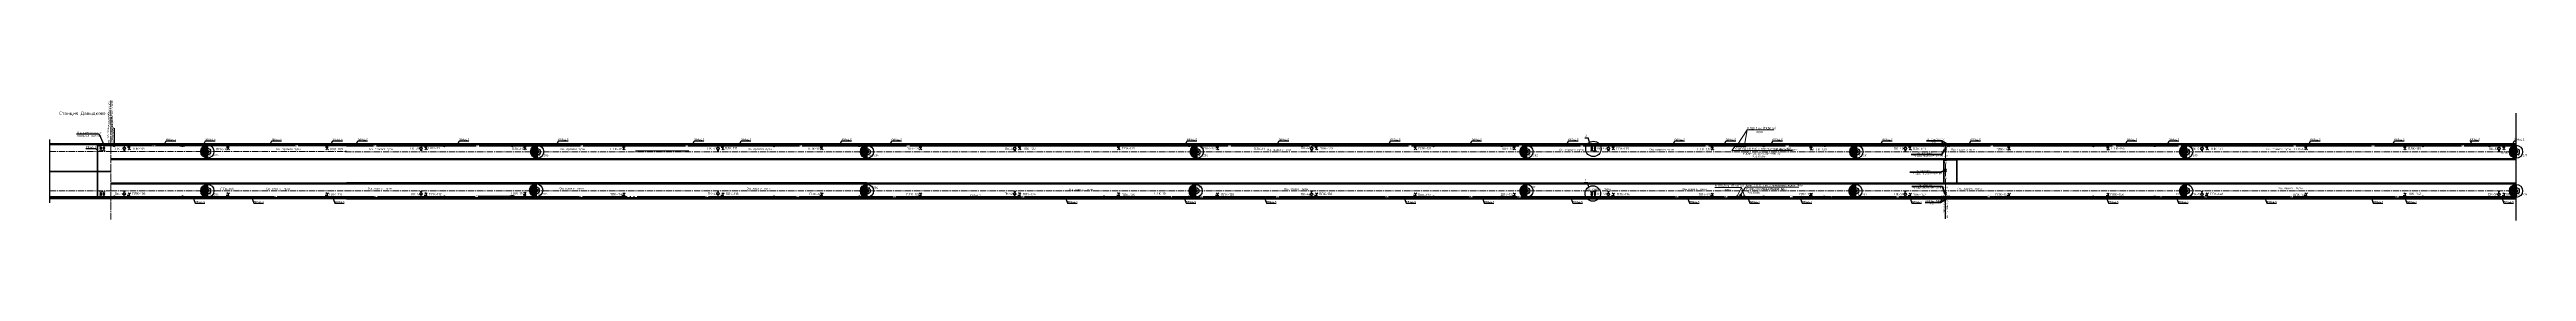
# Paper-space layout 'л2-л8' of a CAD drawing. Header units: millimetres. Extents: x 10032 to 18918, y -3051 to 627.
# Drawn here: x 12303 to 16058, y 118 to 300 of the extents above; entities that cross this region are included whole.
import ezdxf

# ---------------------------------------------------------------- set-up
doc = ezdxf.new("R2010")
doc.units = ezdxf.units.MM
doc.header["$LTSCALE"] = 0.5
for name, pattern in [('CENTER', [2, 1.25, -0.25, 0.25, -0.25]), ('CENTER2', [28.575, 19.05, -3.175, 3.175, -3.175]), ('Геоподоснова$0$12_5020Ж$0${ Cable   Tele }', [0])]:
    doc.linetypes.add(name, pattern=pattern)
for name, color, linetype in [('1_NADPIS', 7, 'Continuous'), ('3_RAZMER', 7, 'Continuous'), ('3_Текст', 7, 'Continuous'), ('NADPISI', 110, 'Continuous'), ('ВК_надписи', 7, 'Continuous'), ('ВК_сети', 4, 'Continuous'), ('ГТ_ПК', 2, 'Continuous'), ('ГТ_ПК @ 0.25', 2, 'Continuous'), ('ГТ_ПК @ 0.5', 2, 'Continuous'), ('ГТ_ПК @ 1', 2, 'Continuous'), ('ГТ_ПК @ 2', 2, 'Continuous'), ('ГТ_ПК @ 4', 2, 'Continuous')]:
    doc.layers.add(name, color=color, linetype=linetype)
for name, color, linetype, lineweight in [('1_PK500', 5, 'Continuous', 35), ('1_конструкция', 5, 'Continuous', 35), ('3_Формат', 4, 'Continuous', 60), ('А_Конструкции', 4, 'Continuous', 50), ('А_Текст', 255, 'Continuous', 20), ('АР_Оси', 242, 'CENTER2', 18), ('Сети ВК', 4, 'Continuous', 20)]:
    doc.layers.add(name, color=color, linetype=linetype, lineweight=lineweight)
doc.styles.add('RS-3-08', font='romans.shx', dxfattribs={"width": 0.8, "height": 3})
doc.styles.add('Стандарт ММП', font='isocpeur.ttf')

# ---------------------------------------------------------------- blocks, each defined once
blk = doc.blocks.new('ПК')
at = {"layer": 'ГТ_ПК'}
blk.add_hatch(color=0, dxfattribs=at).paths.add_polyline_path([(0, -2.5, 0.414214), (2.5, 0, 0.414214), (0, 2.5)])
at = {"layer": 'ГТ_ПК', "color": 0}
blk.add_line((0, -2.5), (0, 2.5), dxfattribs=at)
blk.add_circle((0, 0), 2.5, dxfattribs=at)
blk = doc.blocks.new('*U656')
at = {"layer": 'ГТ_ПК @ 0.25', "extrusion": (9.32183e-09, 7.72587e-22, 1), "xscale": 0.2500000000000061, "yscale": 0.2500000000000053, "zscale": 0.2500000000000053, "rotation": 180}
blk.add_blockref('ПК', (12541.8, 222.3, 0), dxfattribs=at)
at = {"layer": 'ГТ_ПК @ 0.5', "extrusion": (9.32183e-09, 7.72587e-22, 1), "xscale": 0.5000000000000188, "yscale": 0.5000000000000173, "zscale": 0.5000000000000173, "rotation": 180}
blk.add_blockref('ПК', (12541.8, 222.3, 0), dxfattribs=at)
at = {"layer": 'ГТ_ПК @ 1', "extrusion": (9.32183e-09, 7.72587e-22, 1), "rotation": 179.9999999999641}
blk.add_blockref('ПК', (12541.8, 222.3, 0), dxfattribs=at)
at = {"layer": 'ГТ_ПК @ 2', "extrusion": (9.32183e-09, 7.72587e-22, 1), "xscale": 2.000000000000075, "yscale": 2.000000000000069, "zscale": 2.000000000000069, "rotation": 180}
blk.add_blockref('ПК', (12541.8, 222.3, 0), dxfattribs=at)
at = {"layer": 'ГТ_ПК @ 4', "extrusion": (9.32183e-09, 7.72587e-22, 1), "xscale": 4.000000000000097, "yscale": 4.000000000000085, "zscale": 4.000000000000085, "rotation": 180}
blk.add_blockref('ПК', (12541.8, 222.3, 0), dxfattribs=at)
blk = doc.blocks.new('*U658')
at = {"layer": 'ГТ_ПК @ 0.25', "extrusion": (9.32183e-09, 7.72587e-22, 1), "xscale": 0.2500000000000061, "yscale": 0.2500000000000053, "zscale": 0.2500000000000053, "rotation": 180}
blk.add_blockref('ПК', (12541.8, 162.7, 0), dxfattribs=at)
at = {"layer": 'ГТ_ПК @ 0.5', "extrusion": (9.32183e-09, 7.72587e-22, 1), "xscale": 0.5000000000000188, "yscale": 0.5000000000000173, "zscale": 0.5000000000000173, "rotation": 180}
blk.add_blockref('ПК', (12541.8, 162.7, 0), dxfattribs=at)
at = {"layer": 'ГТ_ПК @ 1', "extrusion": (9.32183e-09, 7.72587e-22, 1), "rotation": 179.9999999999641}
blk.add_blockref('ПК', (12541.8, 162.7, 0), dxfattribs=at)
at = {"layer": 'ГТ_ПК @ 2', "extrusion": (9.32183e-09, 7.72587e-22, 1), "xscale": 2.000000000000075, "yscale": 2.000000000000069, "zscale": 2.000000000000069, "rotation": 180}
blk.add_blockref('ПК', (12541.8, 162.7, 0), dxfattribs=at)
at = {"layer": 'ГТ_ПК @ 4', "extrusion": (9.32183e-09, 7.72587e-22, 1), "xscale": 4.000000000000097, "yscale": 4.000000000000085, "zscale": 4.000000000000085, "rotation": 180}
blk.add_blockref('ПК', (12541.8, 162.7, 0), dxfattribs=at)
blk = doc.blocks.new('*U659')
at = {"layer": 'ГТ_ПК @ 0.25', "extrusion": (9.32183e-09, 7.72587e-22, 1), "xscale": 0.2500000000000061, "yscale": 0.2500000000000053, "zscale": 0.2500000000000053, "rotation": 180}
blk.add_blockref('ПК', (13041.8, 222.1, 0), dxfattribs=at)
at = {"layer": 'ГТ_ПК @ 0.5', "extrusion": (9.32183e-09, 7.72587e-22, 1), "xscale": 0.5000000000000188, "yscale": 0.5000000000000173, "zscale": 0.5000000000000173, "rotation": 180}
blk.add_blockref('ПК', (13041.8, 222.1, 0), dxfattribs=at)
at = {"layer": 'ГТ_ПК @ 1', "extrusion": (9.32183e-09, 7.72587e-22, 1), "rotation": 179.9999999999641}
blk.add_blockref('ПК', (13041.8, 222.1, 0), dxfattribs=at)
at = {"layer": 'ГТ_ПК @ 2', "extrusion": (9.32183e-09, 7.72587e-22, 1), "xscale": 2.000000000000075, "yscale": 2.000000000000069, "zscale": 2.000000000000069, "rotation": 180}
blk.add_blockref('ПК', (13041.8, 222.1, 0), dxfattribs=at)
at = {"layer": 'ГТ_ПК @ 4', "extrusion": (9.32183e-09, 7.72587e-22, 1), "xscale": 4.000000000000097, "yscale": 4.000000000000085, "zscale": 4.000000000000085, "rotation": 180}
blk.add_blockref('ПК', (13041.8, 222.1, 0), dxfattribs=at)
blk = doc.blocks.new('*U660')
at = {"layer": 'ГТ_ПК @ 0.25', "extrusion": (9.32183e-09, 7.72587e-22, 1), "xscale": 0.2500000000000061, "yscale": 0.2500000000000053, "zscale": 0.2500000000000053, "rotation": 180}
blk.add_blockref('ПК', (13541.8, 222.1, 0), dxfattribs=at)
at = {"layer": 'ГТ_ПК @ 0.5', "extrusion": (9.32183e-09, 7.72587e-22, 1), "xscale": 0.5000000000000188, "yscale": 0.5000000000000173, "zscale": 0.5000000000000173, "rotation": 180}
blk.add_blockref('ПК', (13541.8, 222.1, 0), dxfattribs=at)
at = {"layer": 'ГТ_ПК @ 1', "extrusion": (9.32183e-09, 7.72587e-22, 1), "rotation": 179.9999999999641}
blk.add_blockref('ПК', (13541.8, 222.1, 0), dxfattribs=at)
at = {"layer": 'ГТ_ПК @ 2', "extrusion": (9.32183e-09, 7.72587e-22, 1), "xscale": 2.000000000000075, "yscale": 2.000000000000069, "zscale": 2.000000000000069, "rotation": 180}
blk.add_blockref('ПК', (13541.8, 222.1, 0), dxfattribs=at)
at = {"layer": 'ГТ_ПК @ 4', "extrusion": (9.32183e-09, 7.72587e-22, 1), "xscale": 4.000000000000097, "yscale": 4.000000000000085, "zscale": 4.000000000000085, "rotation": 180}
blk.add_blockref('ПК', (13541.8, 222.1, 0), dxfattribs=at)
blk = doc.blocks.new('*U661')
at = {"layer": 'ГТ_ПК @ 0.25', "extrusion": (9.32183e-09, 7.72587e-22, 1), "xscale": 0.2500000000000061, "yscale": 0.2500000000000053, "zscale": 0.2500000000000053, "rotation": 180}
blk.add_blockref('ПК', (13040.2, 163.4, 0), dxfattribs=at)
at = {"layer": 'ГТ_ПК @ 0.5', "extrusion": (9.32183e-09, 7.72587e-22, 1), "xscale": 0.5000000000000188, "yscale": 0.5000000000000173, "zscale": 0.5000000000000173, "rotation": 180}
blk.add_blockref('ПК', (13040.2, 163.4, 0), dxfattribs=at)
at = {"layer": 'ГТ_ПК @ 1', "extrusion": (9.32183e-09, 7.72587e-22, 1), "rotation": 179.9999999999641}
blk.add_blockref('ПК', (13040.2, 163.4, 0), dxfattribs=at)
at = {"layer": 'ГТ_ПК @ 2', "extrusion": (9.32183e-09, 7.72587e-22, 1), "xscale": 2.000000000000075, "yscale": 2.000000000000069, "zscale": 2.000000000000069, "rotation": 180}
blk.add_blockref('ПК', (13040.2, 163.4, 0), dxfattribs=at)
at = {"layer": 'ГТ_ПК @ 4', "extrusion": (9.32183e-09, 7.72587e-22, 1), "xscale": 4.000000000000097, "yscale": 4.000000000000085, "zscale": 4.000000000000085, "rotation": 180}
blk.add_blockref('ПК', (13040.2, 163.4, 0), dxfattribs=at)
blk = doc.blocks.new('*U662')
at = {"layer": 'ГТ_ПК @ 0.25', "extrusion": (9.32183e-09, 7.72587e-22, 1), "xscale": 0.2500000000000061, "yscale": 0.2500000000000053, "zscale": 0.2500000000000053, "rotation": 180}
blk.add_blockref('ПК', (13541.8, 162.7, 0), dxfattribs=at)
at = {"layer": 'ГТ_ПК @ 0.5', "extrusion": (9.32183e-09, 7.72587e-22, 1), "xscale": 0.5000000000000188, "yscale": 0.5000000000000173, "zscale": 0.5000000000000173, "rotation": 180}
blk.add_blockref('ПК', (13541.8, 162.7, 0), dxfattribs=at)
at = {"layer": 'ГТ_ПК @ 1', "extrusion": (9.32183e-09, 7.72587e-22, 1), "rotation": 179.9999999999641}
blk.add_blockref('ПК', (13541.8, 162.7, 0), dxfattribs=at)
at = {"layer": 'ГТ_ПК @ 2', "extrusion": (9.32183e-09, 7.72587e-22, 1), "xscale": 2.000000000000075, "yscale": 2.000000000000069, "zscale": 2.000000000000069, "rotation": 180}
blk.add_blockref('ПК', (13541.8, 162.7, 0), dxfattribs=at)
at = {"layer": 'ГТ_ПК @ 4', "extrusion": (9.32183e-09, 7.72587e-22, 1), "xscale": 4.000000000000097, "yscale": 4.000000000000085, "zscale": 4.000000000000085, "rotation": 180}
blk.add_blockref('ПК', (13541.8, 162.7, 0), dxfattribs=at)
blk = doc.blocks.new('*U663')
at = {"layer": 'ГТ_ПК @ 0.25', "extrusion": (9.32183e-09, 7.72587e-22, 1), "xscale": 0.2500000000000061, "yscale": 0.2500000000000053, "zscale": 0.2500000000000053, "rotation": 180}
blk.add_blockref('ПК', (13541.8, 222.1, 0), dxfattribs=at)
at = {"layer": 'ГТ_ПК @ 0.5', "extrusion": (9.32183e-09, 7.72587e-22, 1), "xscale": 0.5000000000000188, "yscale": 0.5000000000000173, "zscale": 0.5000000000000173, "rotation": 180}
blk.add_blockref('ПК', (13541.8, 222.1, 0), dxfattribs=at)
at = {"layer": 'ГТ_ПК @ 1', "extrusion": (9.32183e-09, 7.72587e-22, 1), "rotation": 179.9999999999641}
blk.add_blockref('ПК', (13541.8, 222.1, 0), dxfattribs=at)
at = {"layer": 'ГТ_ПК @ 2', "extrusion": (9.32183e-09, 7.72587e-22, 1), "xscale": 2.000000000000075, "yscale": 2.000000000000069, "zscale": 2.000000000000069, "rotation": 180}
blk.add_blockref('ПК', (13541.8, 222.1, 0), dxfattribs=at)
at = {"layer": 'ГТ_ПК @ 4', "extrusion": (9.32183e-09, 7.72587e-22, 1), "xscale": 4.000000000000097, "yscale": 4.000000000000085, "zscale": 4.000000000000085, "rotation": 180}
blk.add_blockref('ПК', (13541.8, 222.1, 0), dxfattribs=at)
blk = doc.blocks.new('*U664')
at = {"layer": 'ГТ_ПК @ 0.25', "extrusion": (9.32183e-09, 7.72587e-22, 1), "xscale": 0.2500000000000061, "yscale": 0.2500000000000053, "zscale": 0.2500000000000053, "rotation": 180}
blk.add_blockref('ПК', (14041.8, 222.1, 0), dxfattribs=at)
at = {"layer": 'ГТ_ПК @ 0.5', "extrusion": (9.32183e-09, 7.72587e-22, 1), "xscale": 0.5000000000000188, "yscale": 0.5000000000000173, "zscale": 0.5000000000000173, "rotation": 180}
blk.add_blockref('ПК', (14041.8, 222.1, 0), dxfattribs=at)
at = {"layer": 'ГТ_ПК @ 1', "extrusion": (9.32183e-09, 7.72587e-22, 1), "rotation": 179.9999999999641}
blk.add_blockref('ПК', (14041.8, 222.1, 0), dxfattribs=at)
at = {"layer": 'ГТ_ПК @ 2', "extrusion": (9.32183e-09, 7.72587e-22, 1), "xscale": 2.000000000000075, "yscale": 2.000000000000069, "zscale": 2.000000000000069, "rotation": 180}
blk.add_blockref('ПК', (14041.8, 222.1, 0), dxfattribs=at)
at = {"layer": 'ГТ_ПК @ 4', "extrusion": (9.32183e-09, 7.72587e-22, 1), "xscale": 4.000000000000097, "yscale": 4.000000000000085, "zscale": 4.000000000000085, "rotation": 180}
blk.add_blockref('ПК', (14041.8, 222.1, 0), dxfattribs=at)
blk = doc.blocks.new('*U665')
at = {"layer": 'ГТ_ПК @ 0.25', "extrusion": (9.32183e-09, 7.72587e-22, 1), "xscale": 0.2500000000000061, "yscale": 0.2500000000000053, "zscale": 0.2500000000000053, "rotation": 180}
blk.add_blockref('ПК', (14541.8, 222.1, 0), dxfattribs=at)
at = {"layer": 'ГТ_ПК @ 0.5', "extrusion": (9.32183e-09, 7.72587e-22, 1), "xscale": 0.5000000000000188, "yscale": 0.5000000000000173, "zscale": 0.5000000000000173, "rotation": 180}
blk.add_blockref('ПК', (14541.8, 222.1, 0), dxfattribs=at)
at = {"layer": 'ГТ_ПК @ 1', "extrusion": (9.32183e-09, 7.72587e-22, 1), "rotation": 179.9999999999641}
blk.add_blockref('ПК', (14541.8, 222.1, 0), dxfattribs=at)
at = {"layer": 'ГТ_ПК @ 2', "extrusion": (9.32183e-09, 7.72587e-22, 1), "xscale": 2.000000000000075, "yscale": 2.000000000000069, "zscale": 2.000000000000069, "rotation": 180}
blk.add_blockref('ПК', (14541.8, 222.1, 0), dxfattribs=at)
at = {"layer": 'ГТ_ПК @ 4', "extrusion": (9.32183e-09, 7.72587e-22, 1), "xscale": 4.000000000000097, "yscale": 4.000000000000085, "zscale": 4.000000000000085, "rotation": 180}
blk.add_blockref('ПК', (14541.8, 222.1, 0), dxfattribs=at)
blk = doc.blocks.new('*U666')
at = {"layer": 'ГТ_ПК @ 0.25', "extrusion": (9.32183e-09, 7.72587e-22, 1), "xscale": 0.2500000000000061, "yscale": 0.2500000000000053, "zscale": 0.2500000000000053, "rotation": 180}
blk.add_blockref('ПК', (13541.8, 162.5, 0), dxfattribs=at)
at = {"layer": 'ГТ_ПК @ 0.5', "extrusion": (9.32183e-09, 7.72587e-22, 1), "xscale": 0.5000000000000188, "yscale": 0.5000000000000173, "zscale": 0.5000000000000173, "rotation": 180}
blk.add_blockref('ПК', (13541.8, 162.5, 0), dxfattribs=at)
at = {"layer": 'ГТ_ПК @ 1', "extrusion": (9.32183e-09, 7.72587e-22, 1), "rotation": 179.9999999999641}
blk.add_blockref('ПК', (13541.8, 162.5, 0), dxfattribs=at)
at = {"layer": 'ГТ_ПК @ 2', "extrusion": (9.32183e-09, 7.72587e-22, 1), "xscale": 2.000000000000075, "yscale": 2.000000000000069, "zscale": 2.000000000000069, "rotation": 180}
blk.add_blockref('ПК', (13541.8, 162.5, 0), dxfattribs=at)
at = {"layer": 'ГТ_ПК @ 4', "extrusion": (9.32183e-09, 7.72587e-22, 1), "xscale": 4.000000000000097, "yscale": 4.000000000000085, "zscale": 4.000000000000085, "rotation": 180}
blk.add_blockref('ПК', (13541.8, 162.5, 0), dxfattribs=at)
blk = doc.blocks.new('*U667')
at = {"layer": 'ГТ_ПК @ 0.25', "extrusion": (9.32183e-09, 7.72587e-22, 1), "xscale": 0.2500000000000061, "yscale": 0.2500000000000053, "zscale": 0.2500000000000053, "rotation": 180}
blk.add_blockref('ПК', (14040.1, 162.5, 0), dxfattribs=at)
at = {"layer": 'ГТ_ПК @ 0.5', "extrusion": (9.32183e-09, 7.72587e-22, 1), "xscale": 0.5000000000000188, "yscale": 0.5000000000000173, "zscale": 0.5000000000000173, "rotation": 180}
blk.add_blockref('ПК', (14040.1, 162.5, 0), dxfattribs=at)
at = {"layer": 'ГТ_ПК @ 1', "extrusion": (9.32183e-09, 7.72587e-22, 1), "rotation": 179.9999999999641}
blk.add_blockref('ПК', (14040.1, 162.5, 0), dxfattribs=at)
at = {"layer": 'ГТ_ПК @ 2', "extrusion": (9.32183e-09, 7.72587e-22, 1), "xscale": 2.000000000000075, "yscale": 2.000000000000069, "zscale": 2.000000000000069, "rotation": 180}
blk.add_blockref('ПК', (14040.1, 162.5, 0), dxfattribs=at)
at = {"layer": 'ГТ_ПК @ 4', "extrusion": (9.32183e-09, 7.72587e-22, 1), "xscale": 4.000000000000097, "yscale": 4.000000000000085, "zscale": 4.000000000000085, "rotation": 180}
blk.add_blockref('ПК', (14040.1, 162.5, 0), dxfattribs=at)
blk = doc.blocks.new('*U668')
at = {"layer": 'ГТ_ПК @ 0.25', "extrusion": (9.32183e-09, 7.72587e-22, 1), "xscale": 0.2500000000000061, "yscale": 0.2500000000000053, "zscale": 0.2500000000000053, "rotation": 180}
blk.add_blockref('ПК', (14541.8, 162.5, 0), dxfattribs=at)
at = {"layer": 'ГТ_ПК @ 0.5', "extrusion": (9.32183e-09, 7.72587e-22, 1), "xscale": 0.5000000000000188, "yscale": 0.5000000000000173, "zscale": 0.5000000000000173, "rotation": 180}
blk.add_blockref('ПК', (14541.8, 162.5, 0), dxfattribs=at)
at = {"layer": 'ГТ_ПК @ 1', "extrusion": (9.32183e-09, 7.72587e-22, 1), "rotation": 179.9999999999641}
blk.add_blockref('ПК', (14541.8, 162.5, 0), dxfattribs=at)
at = {"layer": 'ГТ_ПК @ 2', "extrusion": (9.32183e-09, 7.72587e-22, 1), "xscale": 2.000000000000075, "yscale": 2.000000000000069, "zscale": 2.000000000000069, "rotation": 180}
blk.add_blockref('ПК', (14541.8, 162.5, 0), dxfattribs=at)
at = {"layer": 'ГТ_ПК @ 4', "extrusion": (9.32183e-09, 7.72587e-22, 1), "xscale": 4.000000000000097, "yscale": 4.000000000000085, "zscale": 4.000000000000085, "rotation": 180}
blk.add_blockref('ПК', (14541.8, 162.5, 0), dxfattribs=at)
blk = doc.blocks.new('*U669')
at = {"layer": 'ГТ_ПК @ 0.25', "extrusion": (9.32183e-09, 7.72587e-22, 1), "xscale": 0.2500000000000061, "yscale": 0.2500000000000053, "zscale": 0.2500000000000053, "rotation": 180}
blk.add_blockref('ПК', (15041.8, 222.1, 0), dxfattribs=at)
at = {"layer": 'ГТ_ПК @ 0.5', "extrusion": (9.32183e-09, 7.72587e-22, 1), "xscale": 0.5000000000000188, "yscale": 0.5000000000000173, "zscale": 0.5000000000000173, "rotation": 180}
blk.add_blockref('ПК', (15041.8, 222.1, 0), dxfattribs=at)
at = {"layer": 'ГТ_ПК @ 1', "extrusion": (9.32183e-09, 7.72587e-22, 1), "rotation": 179.9999999999641}
blk.add_blockref('ПК', (15041.8, 222.1, 0), dxfattribs=at)
at = {"layer": 'ГТ_ПК @ 2', "extrusion": (9.32183e-09, 7.72587e-22, 1), "xscale": 2.000000000000075, "yscale": 2.000000000000069, "zscale": 2.000000000000069, "rotation": 180}
blk.add_blockref('ПК', (15041.8, 222.1, 0), dxfattribs=at)
at = {"layer": 'ГТ_ПК @ 4', "extrusion": (9.32183e-09, 7.72587e-22, 1), "xscale": 4.000000000000097, "yscale": 4.000000000000085, "zscale": 4.000000000000085, "rotation": 180}
blk.add_blockref('ПК', (15041.8, 222.1, 0), dxfattribs=at)
blk = doc.blocks.new('*U670')
at = {"layer": 'ГТ_ПК @ 0.25', "extrusion": (9.32183e-09, 7.72587e-22, 1), "xscale": 0.2500000000000061, "yscale": 0.2500000000000053, "zscale": 0.2500000000000053, "rotation": 180}
blk.add_blockref('ПК', (15541.8, 222.1, 0), dxfattribs=at)
at = {"layer": 'ГТ_ПК @ 0.5', "extrusion": (9.32183e-09, 7.72587e-22, 1), "xscale": 0.5000000000000188, "yscale": 0.5000000000000173, "zscale": 0.5000000000000173, "rotation": 180}
blk.add_blockref('ПК', (15541.8, 222.1, 0), dxfattribs=at)
at = {"layer": 'ГТ_ПК @ 1', "extrusion": (9.32183e-09, 7.72587e-22, 1), "rotation": 179.9999999999641}
blk.add_blockref('ПК', (15541.8, 222.1, 0), dxfattribs=at)
at = {"layer": 'ГТ_ПК @ 2', "extrusion": (9.32183e-09, 7.72587e-22, 1), "xscale": 2.000000000000075, "yscale": 2.000000000000069, "zscale": 2.000000000000069, "rotation": 180}
blk.add_blockref('ПК', (15541.8, 222.1, 0), dxfattribs=at)
at = {"layer": 'ГТ_ПК @ 4', "extrusion": (9.32183e-09, 7.72587e-22, 1), "xscale": 4.000000000000097, "yscale": 4.000000000000085, "zscale": 4.000000000000085, "rotation": 180}
blk.add_blockref('ПК', (15541.8, 222.1, 0), dxfattribs=at)
blk = doc.blocks.new('*U671')
at = {"layer": 'ГТ_ПК @ 0.25', "extrusion": (9.32183e-09, 7.72587e-22, 1), "xscale": 0.2500000000000061, "yscale": 0.2500000000000053, "zscale": 0.2500000000000053, "rotation": 180}
blk.add_blockref('ПК', (16041.8, 222.1, 0), dxfattribs=at)
at = {"layer": 'ГТ_ПК @ 0.5', "extrusion": (9.32183e-09, 7.72587e-22, 1), "xscale": 0.5000000000000188, "yscale": 0.5000000000000173, "zscale": 0.5000000000000173, "rotation": 180}
blk.add_blockref('ПК', (16041.8, 222.1, 0), dxfattribs=at)
at = {"layer": 'ГТ_ПК @ 1', "extrusion": (9.32183e-09, 7.72587e-22, 1), "rotation": 179.9999999999641}
blk.add_blockref('ПК', (16041.8, 222.1, 0), dxfattribs=at)
at = {"layer": 'ГТ_ПК @ 2', "extrusion": (9.32183e-09, 7.72587e-22, 1), "xscale": 2.000000000000075, "yscale": 2.000000000000069, "zscale": 2.000000000000069, "rotation": 180}
blk.add_blockref('ПК', (16041.8, 222.1, 0), dxfattribs=at)
at = {"layer": 'ГТ_ПК @ 4', "extrusion": (9.32183e-09, 7.72587e-22, 1), "xscale": 4.000000000000097, "yscale": 4.000000000000085, "zscale": 4.000000000000085, "rotation": 180}
blk.add_blockref('ПК', (16041.8, 222.1, 0), dxfattribs=at)
blk = doc.blocks.new('*U672')
at = {"layer": 'ГТ_ПК @ 0.25', "extrusion": (9.32183e-09, 7.72587e-22, 1), "xscale": 0.2500000000000061, "yscale": 0.2500000000000053, "zscale": 0.2500000000000053, "rotation": 180}
blk.add_blockref('ПК', (15040.4, 162.5, 0), dxfattribs=at)
at = {"layer": 'ГТ_ПК @ 0.5', "extrusion": (9.32183e-09, 7.72587e-22, 1), "xscale": 0.5000000000000188, "yscale": 0.5000000000000173, "zscale": 0.5000000000000173, "rotation": 180}
blk.add_blockref('ПК', (15040.4, 162.5, 0), dxfattribs=at)
at = {"layer": 'ГТ_ПК @ 1', "extrusion": (9.32183e-09, 7.72587e-22, 1), "rotation": 179.9999999999641}
blk.add_blockref('ПК', (15040.4, 162.5, 0), dxfattribs=at)
at = {"layer": 'ГТ_ПК @ 2', "extrusion": (9.32183e-09, 7.72587e-22, 1), "xscale": 2.000000000000075, "yscale": 2.000000000000069, "zscale": 2.000000000000069, "rotation": 180}
blk.add_blockref('ПК', (15040.4, 162.5, 0), dxfattribs=at)
at = {"layer": 'ГТ_ПК @ 4', "extrusion": (9.32183e-09, 7.72587e-22, 1), "xscale": 4.000000000000097, "yscale": 4.000000000000085, "zscale": 4.000000000000085, "rotation": 180}
blk.add_blockref('ПК', (15040.4, 162.5, 0), dxfattribs=at)
blk = doc.blocks.new('*U673')
at = {"layer": 'ГТ_ПК @ 0.25', "extrusion": (9.32183e-09, 7.72587e-22, 1), "xscale": 0.2500000000000061, "yscale": 0.2500000000000053, "zscale": 0.2500000000000053, "rotation": 180}
blk.add_blockref('ПК', (15541.8, 162.5, 0), dxfattribs=at)
at = {"layer": 'ГТ_ПК @ 0.5', "extrusion": (9.32183e-09, 7.72587e-22, 1), "xscale": 0.5000000000000188, "yscale": 0.5000000000000173, "zscale": 0.5000000000000173, "rotation": 180}
blk.add_blockref('ПК', (15541.8, 162.5, 0), dxfattribs=at)
at = {"layer": 'ГТ_ПК @ 1', "extrusion": (9.32183e-09, 7.72587e-22, 1), "rotation": 179.9999999999641}
blk.add_blockref('ПК', (15541.8, 162.5, 0), dxfattribs=at)
at = {"layer": 'ГТ_ПК @ 2', "extrusion": (9.32183e-09, 7.72587e-22, 1), "xscale": 2.000000000000075, "yscale": 2.000000000000069, "zscale": 2.000000000000069, "rotation": 180}
blk.add_blockref('ПК', (15541.8, 162.5, 0), dxfattribs=at)
at = {"layer": 'ГТ_ПК @ 4', "extrusion": (9.32183e-09, 7.72587e-22, 1), "xscale": 4.000000000000097, "yscale": 4.000000000000085, "zscale": 4.000000000000085, "rotation": 180}
blk.add_blockref('ПК', (15541.8, 162.5, 0), dxfattribs=at)
blk = doc.blocks.new('*U674')
at = {"layer": 'ГТ_ПК @ 0.25', "extrusion": (9.32183e-09, 7.72587e-22, 1), "xscale": 0.2500000000000061, "yscale": 0.2500000000000053, "zscale": 0.2500000000000053, "rotation": 180}
blk.add_blockref('ПК', (16041.8, 162.5, 0), dxfattribs=at)
at = {"layer": 'ГТ_ПК @ 0.5', "extrusion": (9.32183e-09, 7.72587e-22, 1), "xscale": 0.5000000000000188, "yscale": 0.5000000000000173, "zscale": 0.5000000000000173, "rotation": 180}
blk.add_blockref('ПК', (16041.8, 162.5, 0), dxfattribs=at)
at = {"layer": 'ГТ_ПК @ 1', "extrusion": (9.32183e-09, 7.72587e-22, 1), "rotation": 179.9999999999641}
blk.add_blockref('ПК', (16041.8, 162.5, 0), dxfattribs=at)
at = {"layer": 'ГТ_ПК @ 2', "extrusion": (9.32183e-09, 7.72587e-22, 1), "xscale": 2.000000000000075, "yscale": 2.000000000000069, "zscale": 2.000000000000069, "rotation": 180}
blk.add_blockref('ПК', (16041.8, 162.5, 0), dxfattribs=at)
at = {"layer": 'ГТ_ПК @ 4', "extrusion": (9.32183e-09, 7.72587e-22, 1), "xscale": 4.000000000000097, "yscale": 4.000000000000085, "zscale": 4.000000000000085, "rotation": 180}
blk.add_blockref('ПК', (16041.8, 162.5, 0), dxfattribs=at)
blk = doc.blocks.new('A$C7E09144A')
at = {"layer": 'Сети ВК', "lineweight": 9}
h = blk.add_hatch(color=256, dxfattribs=at)
h.paths.add_polyline_path([(-20, -2.2, 0.414214), (-20.3, -2.4, 0.414214), (-20, -2.7)])
h.paths.add_polyline_path([(-20, -2.2), (-20, -2.7, 0.414214), (-19.8, -2.4, 0.414214)])
h = blk.add_hatch(color=256, dxfattribs=at)
h.paths.add_polyline_path([(-20, -80.8, -0.414214), (-20.3, -80.5, -0.414214), (-20, -80.3)])
h.paths.add_polyline_path([(-20, -80.8), (-20, -80.3, -0.414214), (-19.8, -80.5, -0.414214)])
at = {"layer": 'Defpoints', "color": 6, "ltscale": 0.125}
blk.add_line((-92.9, 6.5), (-92.9, -89.5), dxfattribs=at)
at = {"layer": 'Defpoints', "color": 6, "linetype": 'Continuous', "lineweight": 140}
blk.add_line((-92.9, -42.1), (0, -42.1), dxfattribs=at)
at = {"layer": 'NADPISI', "color": 5, "linetype": 'Геоподоснова$0$12_5020Ж$0${ Cable   Tele }', "ltscale": 0.5}
for q in [(-51.8, 14.7, 0), (-10, -2.4, 0)]:
    blk.add_line((-17.6, 14.7, 0), q, dxfattribs=at)
at = {"layer": 'А_Конструкции'}
for p, q in [((-92.9, 0), (0, 0)), ((-92.9, -1), (0, -1)), ((-92.9, -82.2), (0, -82.2)), ((-92.9, -83.2), (0, -83.2))]:
    blk.add_line(p, q, dxfattribs=at)
at = {"layer": 'АР_Оси', "color": 7}
for p, q in [((0, -97.4), (0, 39.5)), ((-92.9, -11.8), (0, -11.8)), ((-92.9, -71.4), (0, -71.4))]:
    blk.add_line(p, q, dxfattribs=at)
at = {"layer": 'ВК_надписи'}
for p, q in [((-37.8, -6.8, 0), (-23.1, -6.8, 0)), ((-23.1, -6.8, 0), (-20.1, -9.3, 0))]:
    blk.add_line(p, q, dxfattribs=at)
at = {"layer": 'ВК_сети', "color": 2, "lineweight": 40, "ltscale": 0.5, "elevation": 0}
for points in [[(-10.1, -2.6), (0, -2.6)], [(-92.9, -80.6), (0, -80.6)]]:
    blk.add_lwpolyline(points, dxfattribs=at)
at = {"layer": 'ВК_сети', "color": 1, "lineweight": 9, "ltscale": 0.5}
for centre in [(-10, -2.3), (-10, -80.6, 0)]:
    blk.add_circle(centre, 0.3, dxfattribs=at)
at = {"layer": 'Сети ВК', "color": 5, "linetype": 'Continuous', "lineweight": 9, "ltscale": 0.3}
for p, q in [((-20.6, -71.7, 0), (-20.6, -2.5, 0)), ((-19.6, -71.4), (-19.6, -2.4, 0)), ((-18.7, -3.4, 0), (-18.7, -1.4, 0)), ((-16.2, -3.4, 0), (-18.2, -1.4, 0)), ((-16.2, -1.4, 0), (-18.2, -3.4, 0)), ((-18.2, -3.4, 0), (-18.2, -1.4, 0)), ((-17.2, -3.4, 0), (-17.2, -1, 0)), ((-16.5, -7.6, 0), (-13.7, -4.8, 0)), ((-13.7, -7.6, 0), (-16.5, -4.8, 0)), ((-16.5, -4.8, 0), (-13.7, -4.8, 0)), ((-13.7, -7.6, 0), (-16.5, -7.6, 0)), ((-13.7, -9.6, 0), (-16.5, -9.6, 0)), ((-16.5, -9.6, 0), (-16.5, -10.6, 0)), ((-16.2, -1.4, 0), (-16.2, -3.4, 0)), ((-15.7, -1.4, 0), (-15.7, -3.4, 0)), ((-13.7, -9.6, 0), (-13.7, -10.6, 0)), ((-11.9, -7.6, 0), (-9.1, -4.8, 0)), ((-9.1, -7.6, 0), (-11.9, -4.8, 0)), ((-11.9, -4.8, 0), (-9.1, -4.8, 0)), ((-9.1, -7.6, 0), (-11.9, -7.6, 0)), ((-9.1, -9.6, 0), (-11.9, -9.6, 0)), ((-11.9, -9.6, 0), (-11.9, -10.6, 0)), ((-9.1, -9.6, 0), (-9.1, -10.6, 0)), ((-20.6, -71.7, 0), (-20.6, -80.5, 0)), ((-19.6, -71.7, 0), (-19.6, -80.6, 0)), ((-16.5, -73.3, 0), (-16.5, -72.3, 0)), ((-13.7, -73.3, 0), (-16.5, -73.3, 0)), ((-13.7, -73.3, 0), (-13.7, -72.3, 0)), ((-11.9, -73.3, 0), (-11.9, -72.3, 0)), ((-9.1, -73.3, 0), (-11.9, -73.3, 0)), ((-9.1, -73.3, 0), (-9.1, -72.3, 0)), ((-18.7, -79.5, 0), (-18.7, -81.5, 0)), ((-16.2, -79.6, 0), (-18.2, -81.6, 0)), ((-16.2, -81.6, 0), (-18.2, -79.6, 0)), ((-18.2, -79.6, 0), (-18.2, -81.6, 0)), ((-17.2, -79.6, 0), (-17.2, -81.9, 0)), ((-16.5, -75.3, 0), (-13.7, -78.1, 0)), ((-13.7, -75.3, 0), (-16.5, -78.1, 0)), ((-13.7, -75.3, 0), (-16.5, -75.3, 0)), ((-16.5, -78.1, 0), (-13.7, -78.1, 0)), ((-16.2, -81.6, 0), (-16.2, -79.6, 0)), ((-15.7, -81.6, 0), (-15.7, -79.6, 0)), ((-11.9, -75.3, 0), (-9.1, -78.1, 0)), ((-9.1, -75.3, 0), (-11.9, -78.1, 0)), ((-9.1, -75.3, 0), (-11.9, -75.3, 0)), ((-11.9, -78.1, 0), (-9.1, -78.1, 0))]:
    blk.add_line(p, q, dxfattribs=at)
at = {"layer": 'Сети ВК', "lineweight": 9}
for p, q in [((-20, -2.4, 0), (-20.1, -8.7, 0)), ((-20.1, -2.4, 0), (-18.7, -2.4, 0)), ((-20.1, -8.7, 0), (-20.1, -71.7, 0)), ((-15.8, -2.4, 0), (-10, -2.4, 0)), ((-15.1, -2.4, 0), (-15.1, -4.8, 0)), ((-15.1, -7.6, 0), (-15.1, -9.6, 0)), ((-10.5, -2.4, 0), (-10.5, -4.8, 0)), ((-10.5, -7.6, 0), (-10.5, -9.6, 0)), ((-20.1, -74.2, 0), (-20.1, -71.7, 0)), ((-20, -80.5, 0), (-20.1, -74.2, 0)), ((-15.1, -75.3, 0), (-15.1, -73.3, 0)), ((-10.5, -75.3, 0), (-10.5, -73.3, 0)), ((-20.1, -80.6, 0), (-18.7, -80.6, 0)), ((-15.8, -80.6, 0), (-10, -80.6, 0)), ((-15.1, -80.6, 0), (-15.1, -78.1, 0)), ((-10.5, -80.6, 0), (-10.5, -78.1, 0))]:
    blk.add_line(p, q, dxfattribs=at)
for centre in [(-20, -2.4, 0), (-20, -80.5, 0)]:
    blk.add_circle(centre, 0.25, dxfattribs=at)
at = {"layer": '3_Формат', "color": 0, "lineweight": 50, "style": 'Стандарт ММП'}
blk.add_text('Станция Давыдково', height=5, dxfattribs=at).set_placement((-78, 44.1, 0))
at = {"layer": 'NADPISI', "color": 5, "linetype": 'CENTER', "ltscale": 0.5, "style": 'Стандарт ММП'}
for s, p in [('отдельный комплект', (-51.3, 11.1, 0)), ('Продолжение смотри', (-50.6, 15.8, 0))]:
    blk.add_text(s, height=2.5, dxfattribs=at).set_placement(p)
at = {"layer": 'А_Текст', "color": 0, "linetype": 'Continuous', "lineweight": 30, "style": 'Стандарт ММП'}
for s, p in [('287+91.506 откр. способа', (-2.7, 8, 0)), ('ПК ', (-1.8, 1.7, 0)), ('Граница объемов работ', (3.1, 1.4))]:
    blk.add_text(s, height=2.4, rotation=90, dxfattribs=at).set_placement(p)
at = {"layer": 'ВК_надписи', "style": 'Стандарт ММП'}
blk.add_text('%%C89х4,5', height=3, dxfattribs=at).set_placement((-37.9, -6.4, 0))

psp = doc.layouts.new('л2-л8')

# ---------------------------------------------------------------- hatches: boundary and pattern name
at = {"layer": 'ВК_сети', "ltscale": 0.5}
h = psp.add_hatch(color=1, dxfattribs=at)
h.paths.add_polyline_path([(12414.1084, 227.2123), (12417.7084, 227.2123, 0.091597772), (12417.5896, 227.8555), (12414.2273, 227.8555, 0.091597772)])
h.paths.add_polyline_path([(12414.2273, 227.8555), (12417.5896, 227.8555, 0.688126144)])
h = psp.add_hatch(color=5, dxfattribs=at)
h.paths.add_polyline_path([(12424.2201, 229.2713, 0.414213562), (12423.4701, 230.0213), (12423.4701, 229.2713)])
h.paths.add_polyline_path([(12424.2201, 229.2713), (12423.4701, 229.2713), (12423.4701, 228.5213, 0.414213562)])
h.paths.add_polyline_path([(12423.4701, 229.2713), (12423.4701, 230.0213, 0.584080524), (12422.8282, 228.8833)])
h.paths.add_polyline_path([(12423.4701, 228.5213), (12423.4701, 229.2713), (12422.8282, 228.8833, 0.262562079)])
h = psp.add_hatch(color=5, dxfattribs=at)
h.paths.add_polyline_path([(12574.2201, 229.2713, 0.414213562), (12573.4701, 230.0213), (12573.4701, 229.2713)])
h.paths.add_polyline_path([(12574.2201, 229.2713), (12573.4701, 229.2713), (12573.4701, 228.5213, 0.414213562)])
h.paths.add_polyline_path([(12573.4701, 229.2713), (12573.4701, 230.0213, 0.584080524), (12572.8282, 228.8833)])
h.paths.add_polyline_path([(12573.4701, 228.5213), (12573.4701, 229.2713), (12572.8282, 228.8833, 0.262562079)])
h = psp.add_hatch(color=5, dxfattribs=at)
h.paths.add_polyline_path([(12724.2201, 229.2713, 0.414213562), (12723.4701, 230.0213), (12723.4701, 229.2713)])
h.paths.add_polyline_path([(12724.2201, 229.2713), (12723.4701, 229.2713), (12723.4701, 228.5213, 0.414213562)])
h.paths.add_polyline_path([(12723.4701, 229.2713), (12723.4701, 230.0213, 0.584080524), (12722.8282, 228.8833)])
h.paths.add_polyline_path([(12723.4701, 228.5213), (12723.4701, 229.2713), (12722.8282, 228.8833, 0.262562079)])
h = psp.add_hatch(color=1, dxfattribs=at)
h.paths.add_polyline_path([(12864.1084, 227.2124), (12867.7084, 227.2124, 0.091597772), (12867.5896, 227.8555), (12864.2273, 227.8555, 0.091597772)])
h.paths.add_polyline_path([(12864.2273, 227.8555), (12867.5896, 227.8555, 0.688126144)])
h = psp.add_hatch(color=1, dxfattribs=at)
h.paths.add_polyline_path([(12864.1084, 227.2124), (12867.7084, 227.2124, 0.091597772), (12867.5896, 227.8555), (12864.2273, 227.8555, 0.091597772)])
h.paths.add_polyline_path([(12864.2273, 227.8555), (12867.5896, 227.8555, 0.688126144)])
h = psp.add_hatch(color=5, dxfattribs=at)
h.paths.add_polyline_path([(12874.2201, 229.0713, 0.414213562), (12873.4701, 229.8213), (12873.4701, 229.0713)])
h.paths.add_polyline_path([(12874.2201, 229.0713), (12873.4701, 229.0713), (12873.4701, 228.3213, 0.414213562)])
h.paths.add_polyline_path([(12873.4701, 229.0713), (12873.4701, 229.8213, 0.584080524), (12872.8282, 228.6833)])
h.paths.add_polyline_path([(12873.4701, 228.3213), (12873.4701, 229.0713), (12872.8282, 228.6833, 0.262562079)])
h = psp.add_hatch(color=5, dxfattribs=at)
h.paths.add_polyline_path([(13024.2201, 229.0713, 0.414213562), (13023.4701, 229.8213), (13023.4701, 229.0713)])
h.paths.add_polyline_path([(13024.2201, 229.0713), (13023.4701, 229.0713), (13023.4701, 228.3213, 0.414213562)])
h.paths.add_polyline_path([(13023.4701, 229.0713), (13023.4701, 229.8213, 0.584080524), (13022.8282, 228.6833)])
h.paths.add_polyline_path([(13023.4701, 228.3213), (13023.4701, 229.0713), (13022.8282, 228.6833, 0.262562079)])
h = psp.add_hatch(color=5, dxfattribs=at)
h.paths.add_polyline_path([(13174.2201, 229.0713, 0.414213562), (13173.4701, 229.8213), (13173.4701, 229.0713)])
h.paths.add_polyline_path([(13174.2201, 229.0713), (13173.4701, 229.0713), (13173.4701, 228.3213, 0.414213562)])
h.paths.add_polyline_path([(13173.4701, 229.0713), (13173.4701, 229.8213, 0.584080524), (13172.8282, 228.6833)])
h.paths.add_polyline_path([(13173.4701, 228.3213), (13173.4701, 229.0713), (13172.8282, 228.6833, 0.262562079)])
h = psp.add_hatch(color=1, dxfattribs=at)
h.paths.add_polyline_path([(13314.1084, 227.0124), (13317.7084, 227.0124, 0.091597772), (13317.5896, 227.6556), (13314.2273, 227.6556, 0.091597772)])
h.paths.add_polyline_path([(13314.2273, 227.6556), (13317.5896, 227.6556, 0.688126144)])
h = psp.add_hatch(color=1, dxfattribs=at)
h.paths.add_polyline_path([(13314.1084, 227.0124), (13317.7084, 227.0124, 0.091597772), (13317.5896, 227.6556), (13314.2273, 227.6556, 0.091597772)])
h.paths.add_polyline_path([(13314.2273, 227.6556), (13317.5896, 227.6556, 0.688126144)])
h = psp.add_hatch(color=5, dxfattribs=at)
h.paths.add_polyline_path([(13324.2201, 229.0713, 0.414213562), (13323.4701, 229.8213), (13323.4701, 229.0713)])
h.paths.add_polyline_path([(13324.2201, 229.0713), (13323.4701, 229.0713), (13323.4701, 228.3213, 0.414213562)])
h.paths.add_polyline_path([(13323.4701, 229.0713), (13323.4701, 229.8213, 0.584080524), (13322.8282, 228.6833)])
h.paths.add_polyline_path([(13323.4701, 228.3213), (13323.4701, 229.0713), (13322.8282, 228.6833, 0.262562079)])
h = psp.add_hatch(color=5, dxfattribs=at)
h.paths.add_polyline_path([(13474.2201, 229.0713, 0.414213562), (13473.4701, 229.8213), (13473.4701, 229.0713)])
h.paths.add_polyline_path([(13474.2201, 229.0713), (13473.4701, 229.0713), (13473.4701, 228.3213, 0.414213562)])
h.paths.add_polyline_path([(13473.4701, 229.0713), (13473.4701, 229.8213, 0.584080524), (13472.8282, 228.6833)])
h.paths.add_polyline_path([(13473.4701, 228.3213), (13473.4701, 229.0713), (13472.8282, 228.6833, 0.262562079)])
h = psp.add_hatch(color=5, dxfattribs=at)
h.paths.add_polyline_path([(13624.2208, 228.8701, 0.414213562), (13623.4708, 229.6201), (13623.4708, 228.8701)])
h.paths.add_polyline_path([(13624.2208, 228.8701), (13623.4708, 228.8701), (13623.4708, 228.1201, 0.414213562)])
h.paths.add_polyline_path([(13623.4708, 228.8701), (13623.4708, 229.6201, 0.584080524), (13622.829, 228.4821)])
h.paths.add_polyline_path([(13623.4708, 228.1201), (13623.4708, 228.8701), (13622.829, 228.4821, 0.262562079)])
h = psp.add_hatch(color=1, dxfattribs=at)
h.paths.add_polyline_path([(13764.1084, 227.0124), (13767.7084, 227.0124, 0.091597772), (13767.5896, 227.6556), (13764.2273, 227.6556, 0.091597772)])
h.paths.add_polyline_path([(13764.2273, 227.6556), (13767.5896, 227.6556, 0.688126144)])
h = psp.add_hatch(color=1, dxfattribs=at)
h.paths.add_polyline_path([(13764.1084, 227.0124), (13767.7084, 227.0124, 0.091597772), (13767.5896, 227.6556), (13764.2273, 227.6556, 0.091597772)])
h.paths.add_polyline_path([(13764.2273, 227.6556), (13767.5896, 227.6556, 0.688126144)])
h = psp.add_hatch(color=5, dxfattribs=at)
h.paths.add_polyline_path([(13774.2201, 229.0713, 0.414213562), (13773.4701, 229.8213), (13773.4701, 229.0713)])
h.paths.add_polyline_path([(13774.2201, 229.0713), (13773.4701, 229.0713), (13773.4701, 228.3213, 0.414213562)])
h.paths.add_polyline_path([(13773.4701, 229.0713), (13773.4701, 229.8213, 0.584080524), (13772.8282, 228.6833)])
h.paths.add_polyline_path([(13773.4701, 228.3213), (13773.4701, 229.0713), (13772.8282, 228.6833, 0.262562079)])
h = psp.add_hatch(color=5, dxfattribs=at)
h.paths.add_polyline_path([(13924.2201, 229.0713, 0.414213562), (13923.4701, 229.8213), (13923.4701, 229.0713)])
h.paths.add_polyline_path([(13924.2201, 229.0713), (13923.4701, 229.0713), (13923.4701, 228.3213, 0.414213562)])
h.paths.add_polyline_path([(13923.4701, 229.0713), (13923.4701, 229.8213, 0.584080524), (13922.8282, 228.6833)])
h.paths.add_polyline_path([(13923.4701, 228.3213), (13923.4701, 229.0713), (13922.8282, 228.6833, 0.262562079)])
h = psp.add_hatch(color=5, dxfattribs=at)
h.paths.add_polyline_path([(14074.2201, 229.0713, 0.414213562), (14073.4701, 229.8213), (14073.4701, 229.0713)])
h.paths.add_polyline_path([(14074.2201, 229.0713), (14073.4701, 229.0713), (14073.4701, 228.3213, 0.414213562)])
h.paths.add_polyline_path([(14073.4701, 229.0713), (14073.4701, 229.8213, 0.584080524), (14072.8282, 228.6833)])
h.paths.add_polyline_path([(14073.4701, 228.3213), (14073.4701, 229.0713), (14072.8282, 228.6833, 0.262562079)])
h = psp.add_hatch(color=1, dxfattribs=at)
h.paths.add_polyline_path([(14214.1084, 227.0124), (14217.7084, 227.0124, 0.091597772), (14217.5896, 227.6555), (14214.2273, 227.6555, 0.091597772)])
h.paths.add_polyline_path([(14214.2273, 227.6555), (14217.5896, 227.6555, 0.688126144)])
h = psp.add_hatch(color=5, dxfattribs=at)
h.paths.add_polyline_path([(14224.2201, 229.0713, 0.414213562), (14223.4701, 229.8213), (14223.4701, 229.0713)])
h.paths.add_polyline_path([(14224.2201, 229.0713), (14223.4701, 229.0713), (14223.4701, 228.3213, 0.414213562)])
h.paths.add_polyline_path([(14223.4701, 229.0713), (14223.4701, 229.8213, 0.584080524), (14222.8282, 228.6833)])
h.paths.add_polyline_path([(14223.4701, 228.3213), (14223.4701, 229.0713), (14222.8282, 228.6833, 0.262562079)])
h = psp.add_hatch(color=5, dxfattribs=at)
h.paths.add_polyline_path([(14374.2208, 229.07, 0.414213562), (14373.4708, 229.82), (14373.4708, 229.07)])
h.paths.add_polyline_path([(14374.2208, 229.07), (14373.4708, 229.07), (14373.4708, 228.32, 0.414213562)])
h.paths.add_polyline_path([(14373.4708, 229.07), (14373.4708, 229.82, 0.584080524), (14372.829, 228.682)])
h.paths.add_polyline_path([(14373.4708, 228.32), (14373.4708, 229.07), (14372.829, 228.682, 0.262562079)])
h = psp.add_hatch(color=5, dxfattribs=at)
h.paths.add_polyline_path([(14524.2216, 228.8687, 0.414213562), (14523.4716, 229.6187), (14523.4716, 228.8687)])
h.paths.add_polyline_path([(14524.2216, 228.8687), (14523.4716, 228.8687), (14523.4716, 228.1187, 0.414213562)])
h.paths.add_polyline_path([(14523.4716, 228.8687), (14523.4716, 229.6187, 0.584080524), (14522.8298, 228.4807)])
h.paths.add_polyline_path([(14523.4716, 228.1187), (14523.4716, 228.8687), (14522.8298, 228.4807, 0.262562079)])
h = psp.add_hatch(color=1, dxfattribs=at)
h.paths.add_polyline_path([(14664.1084, 227.0124), (14667.7084, 227.0124, 0.091597772), (14667.5896, 227.6556), (14664.2273, 227.6556, 0.091597772)])
h.paths.add_polyline_path([(14664.2273, 227.6556), (14667.5896, 227.6556, 0.688126144)])
h = psp.add_hatch(color=5, dxfattribs=at)
h.paths.add_polyline_path([(14674.2216, 228.8687, 0.414213562), (14673.4716, 229.6187), (14673.4716, 228.8687)])
h.paths.add_polyline_path([(14674.2216, 228.8687), (14673.4716, 228.8687), (14673.4716, 228.1187, 0.414213562)])
h.paths.add_polyline_path([(14673.4716, 228.8687), (14673.4716, 229.6187, 0.584080524), (14672.8298, 228.4807)])
h.paths.add_polyline_path([(14673.4716, 228.1187), (14673.4716, 228.8687), (14672.8298, 228.4807, 0.262562079)])
h = psp.add_hatch(color=5, dxfattribs=at)
h.paths.add_polyline_path([(14824.2224, 228.6674, 0.414213562), (14823.4724, 229.4174), (14823.4724, 228.6674)])
h.paths.add_polyline_path([(14824.2224, 228.6674), (14823.4724, 228.6674), (14823.4724, 227.9174, 0.414213562)])
h.paths.add_polyline_path([(14823.4724, 228.6674), (14823.4724, 229.4174, 0.584080524), (14822.8306, 228.2794)])
h.paths.add_polyline_path([(14823.4724, 227.9174), (14823.4724, 228.6674), (14822.8306, 228.2794, 0.262562079)])
h = psp.add_hatch(color=5, dxfattribs=at)
h.paths.add_polyline_path([(14974.2224, 228.6674, 0.414213562), (14973.4724, 229.4174), (14973.4724, 228.6674)])
h.paths.add_polyline_path([(14974.2224, 228.6674), (14973.4724, 228.6674), (14973.4724, 227.9174, 0.414213562)])
h.paths.add_polyline_path([(14973.4724, 228.6674), (14973.4724, 229.4174, 0.584080524), (14972.8306, 228.2794)])
h.paths.add_polyline_path([(14973.4724, 227.9174), (14973.4724, 228.6674), (14972.8306, 228.2794, 0.262562079)])
h = psp.add_hatch(color=1, dxfattribs=at)
h.paths.add_polyline_path([(15114.1084, 227.0124), (15117.7084, 227.0124, 0.091597772), (15117.5896, 227.6556), (15114.2273, 227.6556, 0.091597772)])
h.paths.add_polyline_path([(15114.2273, 227.6556), (15117.5896, 227.6556, 0.688126144)])
h = psp.add_hatch(color=1, dxfattribs=at)
h.paths.add_polyline_path([(15114.1084, 227.0124), (15117.7084, 227.0124, 0.091597772), (15117.5896, 227.6556), (15114.2273, 227.6556, 0.091597772)])
h.paths.add_polyline_path([(15114.2273, 227.6556), (15117.5896, 227.6556, 0.688126144)])
h = psp.add_hatch(color=5, dxfattribs=at)
h.paths.add_polyline_path([(15124.2216, 228.8687, 0.414213562), (15123.4716, 229.6187), (15123.4716, 228.8687)])
h.paths.add_polyline_path([(15124.2216, 228.8687), (15123.4716, 228.8687), (15123.4716, 228.1187, 0.414213562)])
h.paths.add_polyline_path([(15123.4716, 228.8687), (15123.4716, 229.6187, 0.584080524), (15122.8298, 228.4807)])
h.paths.add_polyline_path([(15123.4716, 228.1187), (15123.4716, 228.8687), (15122.8298, 228.4807, 0.262562079)])
h = psp.add_hatch(color=5, dxfattribs=at)
h.paths.add_polyline_path([(15274.2224, 228.6675, 0.414213562), (15273.4724, 229.4175), (15273.4724, 228.6675)])
h.paths.add_polyline_path([(15274.2224, 228.6675), (15273.4724, 228.6675), (15273.4724, 227.9175, 0.414213562)])
h.paths.add_polyline_path([(15273.4724, 228.6675), (15273.4724, 229.4175, 0.584080524), (15272.8306, 228.2795)])
h.paths.add_polyline_path([(15273.4724, 227.9175), (15273.4724, 228.6675), (15272.8306, 228.2795, 0.262562079)])
h = psp.add_hatch(color=5, dxfattribs=at)
h.paths.add_polyline_path([(15424.2224, 228.6675, 0.414213562), (15423.4724, 229.4175), (15423.4724, 228.6675)])
h.paths.add_polyline_path([(15424.2224, 228.6675), (15423.4724, 228.6675), (15423.4724, 227.9175, 0.414213562)])
h.paths.add_polyline_path([(15423.4724, 228.6675), (15423.4724, 229.4175, 0.584080524), (15422.8306, 228.2795)])
h.paths.add_polyline_path([(15423.4724, 227.9175), (15423.4724, 228.6675), (15422.8306, 228.2795, 0.262562079)])
h = psp.add_hatch(color=1, dxfattribs=at)
h.paths.add_polyline_path([(15564.1084, 227.0124), (15567.7084, 227.0124, 0.091597772), (15567.5896, 227.6556), (15564.2273, 227.6556, 0.091597772)])
h.paths.add_polyline_path([(15564.2273, 227.6556), (15567.5896, 227.6556, 0.688126144)])
h = psp.add_hatch(color=1, dxfattribs=at)
h.paths.add_polyline_path([(15564.1084, 227.0124), (15567.7084, 227.0124, 0.091597772), (15567.5896, 227.6556), (15564.2273, 227.6556, 0.091597772)])
h.paths.add_polyline_path([(15564.2273, 227.6556), (15567.5896, 227.6556, 0.688126144)])
h = psp.add_hatch(color=5, dxfattribs=at)
h.paths.add_polyline_path([(15574.5036, 229.0713, 0.414213562), (15573.7536, 229.8213), (15573.7536, 229.0713)])
h.paths.add_polyline_path([(15574.5036, 229.0713), (15573.7536, 229.0713), (15573.7536, 228.3213, 0.414213562)])
h.paths.add_polyline_path([(15573.7536, 229.0713), (15573.7536, 229.8213, 0.584080524), (15573.1117, 228.6833)])
h.paths.add_polyline_path([(15573.7536, 228.3213), (15573.7536, 229.0713), (15573.1117, 228.6833, 0.262562079)])
h = psp.add_hatch(color=5, dxfattribs=at)
h.paths.add_polyline_path([(15724.5036, 229.0713, 0.414213562), (15723.7536, 229.8213), (15723.7536, 229.0713)])
h.paths.add_polyline_path([(15724.5036, 229.0713), (15723.7536, 229.0713), (15723.7536, 228.3213, 0.414213562)])
h.paths.add_polyline_path([(15723.7536, 229.0713), (15723.7536, 229.8213, 0.584080524), (15723.1117, 228.6833)])
h.paths.add_polyline_path([(15723.7536, 228.3213), (15723.7536, 229.0713), (15723.1117, 228.6833, 0.262562079)])
h = psp.add_hatch(color=5, dxfattribs=at)
h.paths.add_polyline_path([(15874.5044, 228.87, 0.414213562), (15873.7544, 229.62), (15873.7544, 228.87)])
h.paths.add_polyline_path([(15874.5044, 228.87), (15873.7544, 228.87), (15873.7544, 228.12, 0.414213562)])
h.paths.add_polyline_path([(15873.7544, 228.87), (15873.7544, 229.62, 0.584080524), (15873.1125, 228.482)])
h.paths.add_polyline_path([(15873.7544, 228.12), (15873.7544, 228.87), (15873.1125, 228.482, 0.262562079)])
h = psp.add_hatch(color=1, dxfattribs=at)
h.paths.add_polyline_path([(16014.1084, 227.0124), (16017.7084, 227.0124, 0.091597772), (16017.5896, 227.6556), (16014.2273, 227.6556, 0.091597772)])
h.paths.add_polyline_path([(16014.2273, 227.6556), (16017.5896, 227.6556, 0.688126144)])
h = psp.add_hatch(color=1, dxfattribs=at)
h.paths.add_polyline_path([(16014.1084, 227.0124), (16017.7084, 227.0124, 0.091597772), (16017.5896, 227.6556), (16014.2273, 227.6556, 0.091597772)])
h.paths.add_polyline_path([(16014.2273, 227.6556), (16017.5896, 227.6556, 0.688126144)])
h = psp.add_hatch(color=5, dxfattribs=at)
h.paths.add_polyline_path([(16024.5044, 228.87, 0.414213562), (16023.7544, 229.62), (16023.7544, 228.87)])
h.paths.add_polyline_path([(16024.5044, 228.87), (16023.7544, 228.87), (16023.7544, 228.12, 0.414213562)])
h.paths.add_polyline_path([(16023.7544, 228.87), (16023.7544, 229.62, 0.584080524), (16023.1125, 228.482)])
h.paths.add_polyline_path([(16023.7544, 228.12), (16023.7544, 228.87), (16023.1125, 228.482, 0.262562079)])
h = psp.add_hatch(color=1, dxfattribs=at)
h.paths.add_polyline_path([(12414.1084, 157.707), (12417.7084, 157.707, -0.091597772), (12417.5896, 157.0639), (12414.2273, 157.0639, -0.091597772)])
h.paths.add_polyline_path([(12414.2273, 157.0639), (12417.5896, 157.0639, -0.688126144)])
h = psp.add_hatch(color=1, dxfattribs=at)
h.paths.add_polyline_path([(12414.1084, 157.707), (12417.7084, 157.707, -0.091597772), (12417.5896, 157.0639), (12414.2273, 157.0639, -0.091597772)])
h.paths.add_polyline_path([(12414.2273, 157.0639), (12417.5896, 157.0639, -0.688126144)])
h = psp.add_hatch(color=5, dxfattribs=at)
h.paths.add_polyline_path([(12424.2201, 155.648, -0.414213562), (12423.4701, 154.898), (12423.4701, 155.648)])
h.paths.add_polyline_path([(12424.2201, 155.648), (12423.4701, 155.648), (12423.4701, 156.398, -0.414213562)])
h.paths.add_polyline_path([(12423.4701, 155.648), (12423.4701, 154.898, -0.584080524), (12422.8282, 156.036)])
h.paths.add_polyline_path([(12423.4701, 156.398), (12423.4701, 155.648), (12422.8282, 156.036, -0.262562079)])
h = psp.add_hatch(color=5, dxfattribs=at)
h.paths.add_polyline_path([(12574.2201, 155.648, -0.414213562), (12573.4701, 154.898), (12573.4701, 155.648)])
h.paths.add_polyline_path([(12574.2201, 155.648), (12573.4701, 155.648), (12573.4701, 156.398, -0.414213562)])
h.paths.add_polyline_path([(12573.4701, 155.648), (12573.4701, 154.898, -0.584080524), (12572.8282, 156.036)])
h.paths.add_polyline_path([(12573.4701, 156.398), (12573.4701, 155.648), (12572.8282, 156.036, -0.262562079)])
h = psp.add_hatch(color=5, dxfattribs=at)
h.paths.add_polyline_path([(12724.2201, 155.648, -0.414213562), (12723.4701, 154.898), (12723.4701, 155.648)])
h.paths.add_polyline_path([(12724.2201, 155.648), (12723.4701, 155.648), (12723.4701, 156.398, -0.414213562)])
h.paths.add_polyline_path([(12723.4701, 155.648), (12723.4701, 154.898, -0.584080524), (12722.8282, 156.036)])
h.paths.add_polyline_path([(12723.4701, 156.398), (12723.4701, 155.648), (12722.8282, 156.036, -0.262562079)])
h = psp.add_hatch(color=1, dxfattribs=at)
h.paths.add_polyline_path([(12864.1084, 157.707), (12867.7084, 157.707, -0.091597772), (12867.5896, 157.0639), (12864.2273, 157.0639, -0.091597772)])
h.paths.add_polyline_path([(12864.2273, 157.0639), (12867.5896, 157.0639, -0.688126144)])
h = psp.add_hatch(color=1, dxfattribs=at)
h.paths.add_polyline_path([(12864.1084, 157.707), (12867.7084, 157.707, -0.091597772), (12867.5896, 157.0639), (12864.2273, 157.0639, -0.091597772)])
h.paths.add_polyline_path([(12864.2273, 157.0639), (12867.5896, 157.0639, -0.688126144)])
h = psp.add_hatch(color=5, dxfattribs=at)
h.paths.add_polyline_path([(12874.2201, 155.6481, -0.414213562), (12873.4701, 154.8981), (12873.4701, 155.6481)])
h.paths.add_polyline_path([(12874.2201, 155.6481), (12873.4701, 155.6481), (12873.4701, 156.3981, -0.414213562)])
h.paths.add_polyline_path([(12873.4701, 155.6481), (12873.4701, 154.8981, -0.584080524), (12872.8282, 156.0361)])
h.paths.add_polyline_path([(12873.4701, 156.3981), (12873.4701, 155.6481), (12872.8282, 156.0361, -0.262562079)])
h = psp.add_hatch(color=5, dxfattribs=at)
h.paths.add_polyline_path([(12874.2201, 155.6481, -0.414213562), (12873.4701, 154.8981), (12873.4701, 155.6481)])
h.paths.add_polyline_path([(12874.2201, 155.6481), (12873.4701, 155.6481), (12873.4701, 156.3981, -0.414213562)])
h.paths.add_polyline_path([(12873.4701, 155.6481), (12873.4701, 154.8981, -0.584080524), (12872.8282, 156.0361)])
h.paths.add_polyline_path([(12873.4701, 156.3981), (12873.4701, 155.6481), (12872.8282, 156.0361, -0.262562079)])
h = psp.add_hatch(color=5, dxfattribs=at)
h.paths.add_polyline_path([(13024.3027, 156.4233, -0.414213562), (13023.5527, 155.6733), (13023.5527, 156.4233)])
h.paths.add_polyline_path([(13024.3027, 156.4233), (13023.5527, 156.4233), (13023.5527, 157.1733, -0.414213562)])
h.paths.add_polyline_path([(13023.5527, 156.4233), (13023.5527, 155.6733, -0.584080524), (13022.9108, 156.8113)])
h.paths.add_polyline_path([(13023.5527, 157.1733), (13023.5527, 156.4233), (13022.9108, 156.8113, -0.262562079)])
h = psp.add_hatch(color=5, dxfattribs=at)
h.paths.add_polyline_path([(13174.2201, 155.6481, -0.414213562), (13173.4701, 154.8981), (13173.4701, 155.6481)])
h.paths.add_polyline_path([(13174.2201, 155.6481), (13173.4701, 155.6481), (13173.4701, 156.3981, -0.414213562)])
h.paths.add_polyline_path([(13173.4701, 155.6481), (13173.4701, 154.8981, -0.584080524), (13172.8282, 156.0361)])
h.paths.add_polyline_path([(13173.4701, 156.3981), (13173.4701, 155.6481), (13172.8282, 156.0361, -0.262562079)])
h = psp.add_hatch(color=1, dxfattribs=at)
h.paths.add_polyline_path([(13314.191, 158.4823), (13317.791, 158.4823, -0.091597772), (13317.6722, 157.8392), (13314.3099, 157.8392, -0.091597772)])
h.paths.add_polyline_path([(13314.3099, 157.8392), (13317.6722, 157.8392, -0.688126144)])
h = psp.add_hatch(color=1, dxfattribs=at)
h.paths.add_polyline_path([(13314.191, 158.4823), (13317.791, 158.4823, -0.091597772), (13317.6722, 157.8392), (13314.3099, 157.8392, -0.091597772)])
h.paths.add_polyline_path([(13314.3099, 157.8392), (13317.6722, 157.8392, -0.688126144)])
h = psp.add_hatch(color=5, dxfattribs=at)
h.paths.add_polyline_path([(13324.2201, 155.6481, -0.414213562), (13323.4701, 154.8981), (13323.4701, 155.6481)])
h.paths.add_polyline_path([(13324.2201, 155.6481), (13323.4701, 155.6481), (13323.4701, 156.3981, -0.414213562)])
h.paths.add_polyline_path([(13323.4701, 155.6481), (13323.4701, 154.8981, -0.584080524), (13322.8282, 156.0361)])
h.paths.add_polyline_path([(13323.4701, 156.3981), (13323.4701, 155.6481), (13322.8282, 156.0361, -0.262562079)])
h = psp.add_hatch(color=5, dxfattribs=at)
h.paths.add_polyline_path([(13474.2201, 155.6481, -0.414213562), (13473.4701, 154.8981), (13473.4701, 155.6481)])
h.paths.add_polyline_path([(13474.2201, 155.6481), (13473.4701, 155.6481), (13473.4701, 156.3981, -0.414213562)])
h.paths.add_polyline_path([(13473.4701, 155.6481), (13473.4701, 154.8981, -0.584080524), (13472.8282, 156.0361)])
h.paths.add_polyline_path([(13473.4701, 156.3981), (13473.4701, 155.6481), (13472.8282, 156.0361, -0.262562079)])
h = psp.add_hatch(color=5, dxfattribs=at)
h.paths.add_polyline_path([(13624.2208, 155.4468, -0.414213562), (13623.4708, 154.6968), (13623.4708, 155.4468)])
h.paths.add_polyline_path([(13624.2208, 155.4468), (13623.4708, 155.4468), (13623.4708, 156.1968, -0.414213562)])
h.paths.add_polyline_path([(13623.4708, 155.4468), (13623.4708, 154.6968, -0.584080524), (13622.829, 155.8348)])
h.paths.add_polyline_path([(13623.4708, 156.1968), (13623.4708, 155.4468), (13622.829, 155.8348, -0.262562079)])
h = psp.add_hatch(color=1, dxfattribs=at)
h.paths.add_polyline_path([(13764.1084, 157.7071), (13767.7084, 157.7071, -0.091597772), (13767.5896, 157.0639), (13764.2273, 157.0639, -0.091597772)])
h.paths.add_polyline_path([(13764.2273, 157.0639), (13767.5896, 157.0639, -0.688126144)])
h = psp.add_hatch(color=1, dxfattribs=at)
h.paths.add_polyline_path([(13764.1084, 157.7071), (13767.7084, 157.7071, -0.091597772), (13767.5896, 157.0639), (13764.2273, 157.0639, -0.091597772)])
h.paths.add_polyline_path([(13764.2273, 157.0639), (13767.5896, 157.0639, -0.688126144)])
h = psp.add_hatch(color=5, dxfattribs=at)
h.paths.add_polyline_path([(13774.2201, 155.6481, -0.414213562), (13773.4701, 154.8981), (13773.4701, 155.6481)])
h.paths.add_polyline_path([(13774.2201, 155.6481), (13773.4701, 155.6481), (13773.4701, 156.3981, -0.414213562)])
h.paths.add_polyline_path([(13773.4701, 155.6481), (13773.4701, 154.8981, -0.584080524), (13772.8282, 156.0361)])
h.paths.add_polyline_path([(13773.4701, 156.3981), (13773.4701, 155.6481), (13772.8282, 156.0361, -0.262562079)])
h = psp.add_hatch(color=5, dxfattribs=at)
h.paths.add_polyline_path([(13924.2201, 155.6481, -0.414213562), (13923.4701, 154.8981), (13923.4701, 155.6481)])
h.paths.add_polyline_path([(13924.2201, 155.6481), (13923.4701, 155.6481), (13923.4701, 156.3981, -0.414213562)])
h.paths.add_polyline_path([(13923.4701, 155.6481), (13923.4701, 154.8981, -0.584080524), (13922.8282, 156.0361)])
h.paths.add_polyline_path([(13923.4701, 156.3981), (13923.4701, 155.6481), (13922.8282, 156.0361, -0.262562079)])
h = psp.add_hatch(color=5, dxfattribs=at)
h.paths.add_polyline_path([(14074.2208, 155.4468, -0.414213562), (14073.4708, 154.6968), (14073.4708, 155.4468)])
h.paths.add_polyline_path([(14074.2208, 155.4468), (14073.4708, 155.4468), (14073.4708, 156.1968, -0.414213562)])
h.paths.add_polyline_path([(14073.4708, 155.4468), (14073.4708, 154.6968, -0.584080524), (14072.829, 155.8348)])
h.paths.add_polyline_path([(14073.4708, 156.1968), (14073.4708, 155.4468), (14072.829, 155.8348, -0.262562079)])
h = psp.add_hatch(color=1, dxfattribs=at)
h.paths.add_polyline_path([(14214.1084, 157.5071), (14217.7084, 157.5071, -0.091597772), (14217.5896, 156.8639), (14214.2273, 156.8639, -0.091597772)])
h.paths.add_polyline_path([(14214.2273, 156.8639), (14217.5896, 156.8639, -0.688126144)])
h = psp.add_hatch(color=1, dxfattribs=at)
h.paths.add_polyline_path([(14214.1084, 157.5071), (14217.7084, 157.5071, -0.091597772), (14217.5896, 156.8639), (14214.2273, 156.8639, -0.091597772)])
h.paths.add_polyline_path([(14214.2273, 156.8639), (14217.5896, 156.8639, -0.688126144)])
h = psp.add_hatch(color=5, dxfattribs=at)
h.paths.add_polyline_path([(14224.2201, 155.6481, -0.414213562), (14223.4701, 154.8981), (14223.4701, 155.6481)])
h.paths.add_polyline_path([(14224.2201, 155.6481), (14223.4701, 155.6481), (14223.4701, 156.3981, -0.414213562)])
h.paths.add_polyline_path([(14223.4701, 155.6481), (14223.4701, 154.8981, -0.584080524), (14222.8282, 156.0361)])
h.paths.add_polyline_path([(14223.4701, 156.3981), (14223.4701, 155.6481), (14222.8282, 156.0361, -0.262562079)])
h = psp.add_hatch(color=5, dxfattribs=at)
h.paths.add_polyline_path([(14374.2208, 155.4468, -0.414213562), (14373.4708, 154.6968), (14373.4708, 155.4468)])
h.paths.add_polyline_path([(14374.2208, 155.4468), (14373.4708, 155.4468), (14373.4708, 156.1968, -0.414213562)])
h.paths.add_polyline_path([(14373.4708, 155.4468), (14373.4708, 154.6968, -0.584080524), (14372.829, 155.8348)])
h.paths.add_polyline_path([(14373.4708, 156.1968), (14373.4708, 155.4468), (14372.829, 155.8348, -0.262562079)])
h = psp.add_hatch(color=5, dxfattribs=at)
h.paths.add_polyline_path([(14524.2216, 155.2455, -0.414213562), (14523.4716, 154.4955), (14523.4716, 155.2455)])
h.paths.add_polyline_path([(14524.2216, 155.2455), (14523.4716, 155.2455), (14523.4716, 155.9955, -0.414213562)])
h.paths.add_polyline_path([(14523.4716, 155.2455), (14523.4716, 154.4955, -0.584080524), (14522.8298, 155.6335)])
h.paths.add_polyline_path([(14523.4716, 155.9955), (14523.4716, 155.2455), (14522.8298, 155.6335, -0.262562079)])
h = psp.add_hatch(color=1, dxfattribs=at)
h.paths.add_polyline_path([(14664.1084, 157.5071), (14667.7084, 157.5071, -0.091597772), (14667.5896, 156.8639), (14664.2273, 156.8639, -0.091597772)])
h.paths.add_polyline_path([(14664.2273, 156.8639), (14667.5896, 156.8639, -0.688126144)])
h = psp.add_hatch(color=1, dxfattribs=at)
h.paths.add_polyline_path([(14664.1084, 157.5071), (14667.7084, 157.5071, -0.091597772), (14667.5896, 156.8639), (14664.2273, 156.8639, -0.091597772)])
h.paths.add_polyline_path([(14664.2273, 156.8639), (14667.5896, 156.8639, -0.688126144)])
h = psp.add_hatch(color=5, dxfattribs=at)
h.paths.add_polyline_path([(14674.2216, 155.2455, -0.414213562), (14673.4716, 154.4955), (14673.4716, 155.2455)])
h.paths.add_polyline_path([(14674.2216, 155.2455), (14673.4716, 155.2455), (14673.4716, 155.9955, -0.414213562)])
h.paths.add_polyline_path([(14673.4716, 155.2455), (14673.4716, 154.4955, -0.584080524), (14672.8298, 155.6335)])
h.paths.add_polyline_path([(14673.4716, 155.9955), (14673.4716, 155.2455), (14672.8298, 155.6335, -0.262562079)])
h = psp.add_hatch(color=5, dxfattribs=at)
h.paths.add_polyline_path([(14824.2224, 155.0442, -0.414213562), (14823.4724, 154.2942), (14823.4724, 155.0442)])
h.paths.add_polyline_path([(14824.2224, 155.0442), (14823.4724, 155.0442), (14823.4724, 155.7942, -0.414213562)])
h.paths.add_polyline_path([(14823.4724, 155.0442), (14823.4724, 154.2942, -0.584080524), (14822.8306, 155.4322)])
h.paths.add_polyline_path([(14823.4724, 155.7942), (14823.4724, 155.0442), (14822.8306, 155.4322, -0.262562079)])
h = psp.add_hatch(color=5, dxfattribs=at)
h.paths.add_polyline_path([(14974.2224, 155.0442, -0.414213562), (14973.4724, 154.2942), (14973.4724, 155.0442)])
h.paths.add_polyline_path([(14974.2224, 155.0442), (14973.4724, 155.0442), (14973.4724, 155.7942, -0.414213562)])
h.paths.add_polyline_path([(14973.4724, 155.0442), (14973.4724, 154.2942, -0.584080524), (14972.8306, 155.4322)])
h.paths.add_polyline_path([(14973.4724, 155.7942), (14973.4724, 155.0442), (14972.8306, 155.4322, -0.262562079)])
h = psp.add_hatch(color=1, dxfattribs=at)
h.paths.add_polyline_path([(15114.1084, 157.5071), (15117.7084, 157.5071, -0.091597772), (15117.5896, 156.8639), (15114.2273, 156.8639, -0.091597772)])
h.paths.add_polyline_path([(15114.2273, 156.8639), (15117.5896, 156.8639, -0.688126144)])
h = psp.add_hatch(color=1, dxfattribs=at)
h.paths.add_polyline_path([(15114.1084, 157.5071), (15117.7084, 157.5071, -0.091597772), (15117.5896, 156.8639), (15114.2273, 156.8639, -0.091597772)])
h.paths.add_polyline_path([(15114.2273, 156.8639), (15117.5896, 156.8639, -0.688126144)])
h = psp.add_hatch(color=5, dxfattribs=at)
h.paths.add_polyline_path([(15124.2216, 155.2455, -0.414213562), (15123.4716, 154.4955), (15123.4716, 155.2455)])
h.paths.add_polyline_path([(15124.2216, 155.2455), (15123.4716, 155.2455), (15123.4716, 155.9955, -0.414213562)])
h.paths.add_polyline_path([(15123.4716, 155.2455), (15123.4716, 154.4955, -0.584080524), (15122.8298, 155.6335)])
h.paths.add_polyline_path([(15123.4716, 155.9955), (15123.4716, 155.2455), (15122.8298, 155.6335, -0.262562079)])
h = psp.add_hatch(color=5, dxfattribs=at)
h.paths.add_polyline_path([(15274.2224, 155.0442, -0.414213562), (15273.4724, 154.2942), (15273.4724, 155.0442)])
h.paths.add_polyline_path([(15274.2224, 155.0442), (15273.4724, 155.0442), (15273.4724, 155.7942, -0.414213562)])
h.paths.add_polyline_path([(15273.4724, 155.0442), (15273.4724, 154.2942, -0.584080524), (15272.8306, 155.4322)])
h.paths.add_polyline_path([(15273.4724, 155.7942), (15273.4724, 155.0442), (15272.8306, 155.4322, -0.262562079)])
h = psp.add_hatch(color=5, dxfattribs=at)
h.paths.add_polyline_path([(15424.2224, 155.0442, -0.414213562), (15423.4724, 154.2942), (15423.4724, 155.0442)])
h.paths.add_polyline_path([(15424.2224, 155.0442), (15423.4724, 155.0442), (15423.4724, 155.7942, -0.414213562)])
h.paths.add_polyline_path([(15423.4724, 155.0442), (15423.4724, 154.2942, -0.584080524), (15422.8306, 155.4322)])
h.paths.add_polyline_path([(15423.4724, 155.7942), (15423.4724, 155.0442), (15422.8306, 155.4322, -0.262562079)])
h = psp.add_hatch(color=1, dxfattribs=at)
h.paths.add_polyline_path([(15564.1084, 157.5071), (15567.7084, 157.5071, -0.091597772), (15567.5896, 156.864), (15564.2273, 156.864, -0.091597772)])
h.paths.add_polyline_path([(15564.2273, 156.864), (15567.5896, 156.864, -0.688126144)])
h = psp.add_hatch(color=1, dxfattribs=at)
h.paths.add_polyline_path([(15564.1084, 157.5071), (15567.7084, 157.5071, -0.091597772), (15567.5896, 156.864), (15564.2273, 156.864, -0.091597772)])
h.paths.add_polyline_path([(15564.2273, 156.864), (15567.5896, 156.864, -0.688126144)])
h = psp.add_hatch(color=5, dxfattribs=at)
h.paths.add_polyline_path([(15574.5036, 155.448, -0.414213562), (15573.7536, 154.698), (15573.7536, 155.448)])
h.paths.add_polyline_path([(15574.5036, 155.448), (15573.7536, 155.448), (15573.7536, 156.198, -0.414213562)])
h.paths.add_polyline_path([(15573.7536, 155.448), (15573.7536, 154.698, -0.584080524), (15573.1117, 155.836)])
h.paths.add_polyline_path([(15573.7536, 156.198), (15573.7536, 155.448), (15573.1117, 155.836, -0.262562079)])
h = psp.add_hatch(color=5, dxfattribs=at)
h.paths.add_polyline_path([(15724.5036, 155.448, -0.414213562), (15723.7536, 154.698), (15723.7536, 155.448)])
h.paths.add_polyline_path([(15724.5036, 155.448), (15723.7536, 155.448), (15723.7536, 156.198, -0.414213562)])
h.paths.add_polyline_path([(15723.7536, 155.448), (15723.7536, 154.698, -0.584080524), (15723.1117, 155.836)])
h.paths.add_polyline_path([(15723.7536, 156.198), (15723.7536, 155.448), (15723.1117, 155.836, -0.262562079)])
h = psp.add_hatch(color=5, dxfattribs=at)
h.paths.add_polyline_path([(15874.5044, 155.2468, -0.414213562), (15873.7544, 154.4968), (15873.7544, 155.2468)])
h.paths.add_polyline_path([(15874.5044, 155.2468), (15873.7544, 155.2468), (15873.7544, 155.9968, -0.414213562)])
h.paths.add_polyline_path([(15873.7544, 155.2468), (15873.7544, 154.4968, -0.584080524), (15873.1125, 155.6348)])
h.paths.add_polyline_path([(15873.7544, 155.9968), (15873.7544, 155.2468), (15873.1125, 155.6348, -0.262562079)])
h = psp.add_hatch(color=1, dxfattribs=at)
h.paths.add_polyline_path([(16014.1084, 157.5071), (16017.7084, 157.5071, -0.091597772), (16017.5896, 156.864), (16014.2273, 156.864, -0.091597772)])
h.paths.add_polyline_path([(16014.2273, 156.864), (16017.5896, 156.864, -0.688126144)])
h = psp.add_hatch(color=1, dxfattribs=at)
h.paths.add_polyline_path([(16014.1084, 157.5071), (16017.7084, 157.5071, -0.091597772), (16017.5896, 156.864), (16014.2273, 156.864, -0.091597772)])
h.paths.add_polyline_path([(16014.2273, 156.864), (16017.5896, 156.864, -0.688126144)])
h = psp.add_hatch(color=5, dxfattribs=at)
h.paths.add_polyline_path([(16024.5044, 155.2468, -0.414213562), (16023.7544, 154.4968), (16023.7544, 155.2468)])
h.paths.add_polyline_path([(16024.5044, 155.2468), (16023.7544, 155.2468), (16023.7544, 155.9968, -0.414213562)])
h.paths.add_polyline_path([(16023.7544, 155.2468), (16023.7544, 154.4968, -0.584080524), (16023.1125, 155.6348)])
h.paths.add_polyline_path([(16023.7544, 155.9968), (16023.7544, 155.2468), (16023.1125, 155.6348, -0.262562079)])

# ---------------------------------------------------------------- linework, layer by layer
at = {"layer": '1_NADPIS', "color": 1, "linetype": 'Continuous'}
for p, q in [((12400.8365, 231.5629), (12400.8365, 257.8678, 0)), ((15177.0476, 120.2504, 7.3533), (15177.0476, 153.268, 7.3533))]:
    psp.add_line(p, q, dxfattribs=at)
at = {"layer": '1_конструкция', "color": 1, "lineweight": 18}
for p, q in [((14860.8807, 232.2557, 0), (14875.979, 255.2198, 0)), ((14875.979, 255.2198, 0), (14871.9451, 232.3123, 0)), ((14860.8624, 154.5281, 0), (14867.572, 167.6521, 0)), ((14867.572, 167.6521, 0), (14871.913, 154.5861, 0))]:
    psp.add_line(p, q, dxfattribs=at)
at = {"layer": '3_RAZMER', "lineweight": 18}
for p, q in [((14858.236, 230.7848, 0), (14853.0065, 224.0184)), ((14875.979, 255.2198, 0), (14916.4376, 255.2198, 0)), ((13191.0103, 223.6363), (13271.9275, 223.6363)), ((14853.0065, 224.0184), (14944.9176, 223.8309)), ((13189.3957, 153.4676, -0.0001), (13187.8761, 153.4676, -0.0001)), ((14827.1134, 167.6521, 0), (14867.572, 167.6521, 0)), ((14866.486, 156.8175, 0), (14873.7629, 168.4448, 0)), ((14873.7629, 168.4448, 0), (14954.68, 168.4448, 0))]:
    psp.add_line(p, q, dxfattribs=at)
at = {"layer": 'Defpoints', "color": 5, "linetype": 'Continuous', "lineweight": 30}
for p, q in [((16041.7584, 280.5245), (16041.7584, 117.7457)), ((12395.4668, 231.4817), (12405.4668, 231.4817)), ((12865.9084, 153.4681, 0), (12865.9084, 157.5661, 0))]:
    psp.add_line(p, q, dxfattribs=at)
at = {"layer": 'Defpoints', "color": 6, "linetype": 'Continuous', "lineweight": 50, "elevation": 0}
for points in [[(14862.8324, 231.0523), (14864.5152, 231.0523)], [(13182.2532, 153.4681), (13183.936, 153.4681)], [(13182.2532, 153.4681), (13183.936, 153.4681)], [(13182.2532, 153.4681), (13183.936, 153.4681)], [(13182.2532, 153.4676), (13183.936, 153.4676)], [(13182.2532, 153.4676), (13183.936, 153.4676)], [(13187.8761, 153.4681), (13189.3957, 153.4681)], [(13187.8761, 153.4681), (13189.3957, 153.4681)], [(13187.8761, 153.4681), (13189.3957, 153.4681)], [(13187.8761, 153.4676), (13189.3957, 153.4676)], [(13187.8761, 153.4676), (13189.3957, 153.4676)], [(14862.8324, 153.2691), (14864.5152, 153.2691)]]:
    psp.add_lwpolyline(points, dxfattribs=at)
at = {"layer": 'Defpoints', "color": 6, "linetype": 'Continuous', "lineweight": 140, "elevation": 7.3537}
psp.add_lwpolyline([(15174.4583, 209.954), (15194.2823, 209.954), (15194.2823, 174.2599), (15174.4583, 174.2599)], close=True, dxfattribs=at)
at = {"layer": 'А_Конструкции'}
for p, q in [((12395.4684, 234.0597), (12752.5449, 234.0597)), ((12395.4684, 233.0597), (12752.5449, 233.0597)), ((13541.7584, 234.0597), (12752.5449, 234.0597)), ((13541.7584, 232.8597), (12752.5449, 232.8597)), ((13541.7584, 233.8597), (14870.8341, 233.8597)), ((13541.7584, 232.8597), (14870.8341, 232.8597)), ((14870.8341, 233.8597), (16041.7584, 233.8597)), ((14870.8341, 232.8597), (16041.7584, 232.8597)), ((12395.4684, 211.4597), (12752.5449, 211.4597)), ((12395.4684, 210.4597), (12752.5449, 210.4597)), ((13541.7584, 211.2597), (12752.5449, 211.2597)), ((13541.7584, 210.0597), (12752.5449, 210.0597)), ((13541.7584, 211.2597), (14870.8341, 211.2597)), ((13541.7584, 210.2597), (14870.8341, 210.2597)), ((14870.8341, 211.2597), (16041.7584, 211.2597)), ((14870.8341, 210.2597), (16041.7584, 210.2597)), ((12395.4684, 174.4597), (12752.5449, 174.4597)), ((12395.4684, 173.4597), (12752.5449, 173.4597)), ((12395.4684, 151.8597), (12752.5449, 151.8597)), ((12395.4684, 150.8597), (12752.5449, 150.8597)), ((13541.7584, 174.6597), (12752.5449, 174.6597)), ((13541.7584, 173.4597), (12752.5449, 173.4597)), ((13541.7584, 151.8597), (12752.5449, 151.8597)), ((13541.7584, 150.6597), (12752.5449, 150.6597)), ((13541.7584, 174.2597), (14870.8341, 174.2597)), ((13541.7584, 173.2597), (14870.8341, 173.2597)), ((13541.7584, 151.6597), (14870.8341, 151.6597)), ((13541.7584, 150.6597), (14870.8341, 150.6597)), ((14870.8341, 174.2597), (16041.7584, 174.2597)), ((14870.8341, 173.2597), (16041.7584, 173.2597)), ((14870.8341, 151.6597), (16041.7584, 151.6597)), ((14870.8341, 150.6597), (16041.7584, 150.6597))]:
    psp.add_line(p, q, dxfattribs=at)
at = {"layer": 'АР_Оси', "color": 7}
for p, q in [((12395.4684, 118.9685), (12395.4684, 299.7793)), ((12395.4684, 222.2596), (12750.9884, 222.2596)), ((12750.9884, 222.7741), (12752.5449, 222.7741)), ((12750.9884, 222.0597), (13541.7584, 222.0597)), ((13541.7584, 222.0597), (14869.2776, 222.0597)), ((14869.2776, 222.0597), (16041.7584, 222.0597)), ((12395.4684, 162.6596), (12750.9884, 162.6596)), ((12750.9884, 162.6597), (13541.7584, 162.6597)), ((13541.7584, 162.4597), (14869.2776, 162.4597)), ((14869.2776, 162.4597), (16041.7584, 162.4597))]:
    psp.add_line(p, q, dxfattribs=at)
at = {"layer": 'ВК_надписи'}
for p, q in [((12475.8515, 231.4512, 0), (12479.5113, 238.6489, 0)), ((12479.5113, 238.6489, 0), (12494.1507, 238.6489, 0)), ((12535.598, 231.4512, 0), (12539.2578, 238.6489, 0)), ((12539.2578, 238.6489, 0), (12553.8972, 238.6489, 0)), ((12636.1219, 231.4512, 0), (12639.7816, 238.6489, 0)), ((12639.7816, 238.6489, 0), (12654.4211, 238.6489, 0)), ((12728.1993, 231.4512, 0), (12731.8591, 238.6489, 0)), ((12731.8591, 238.6489, 0), (12746.4985, 238.6489, 0)), ((12766.506, 231.2512, 0), (12770.1657, 238.4489, 0)), ((12770.1657, 238.4489, 0), (12784.8052, 238.4489, 0)), ((12920.176, 231.2512, 0), (12923.8357, 238.4489, 0)), ((12923.8357, 238.4489, 0), (12938.4752, 238.4489, 0)), ((13070.4482, 231.2512, 0), (13074.108, 238.4489, 0)), ((13074.108, 238.4489, 0), (13088.7474, 238.4489, 0)), ((13276.4349, 231.2512, 0), (13280.0947, 238.4489, 0)), ((13280.0947, 238.4489, 0), (13294.7341, 238.4489, 0)), ((13347.6287, 231.2512, 0), (13351.2884, 238.4489, 0)), ((13351.2884, 238.4489, 0), (13365.9279, 238.4489, 0)), ((13499.8529, 231.2512, 0), (13503.5127, 238.4489, 0)), ((13503.5127, 238.4489, 0), (13518.1521, 238.4489, 0)), ((13575.9671, 231.2513, 0), (13579.6269, 238.449, 0)), ((13579.6269, 238.449, 0), (13594.2663, 238.449, 0)), ((14023.4503, 231.2513, 0), (14027.11, 238.449, 0)), ((14027.11, 238.449, 0), (14041.7495, 238.449, 0)), ((14162.8344, 231.2513, 0), (14166.4941, 238.449, 0)), ((14166.4941, 238.449, 0), (14181.1336, 238.449, 0)), ((14331.8328, 231.2513, 0), (14335.4925, 238.449, 0)), ((14335.4925, 238.449, 0), (14350.132, 238.449, 0)), ((14455.3636, 231.2513, 0), (14459.0233, 238.449, 0)), ((14459.0233, 238.449, 0), (14473.6628, 238.449, 0)), ((14601.6999, 231.2513, 0), (14605.3596, 238.449, 0)), ((14605.3596, 238.449, 0), (14619.9991, 238.449, 0)), ((14763.005, 231.2513, 0), (14766.6647, 238.449, 0)), ((14766.6647, 238.449, 0), (14781.3042, 238.449, 0)), ((14840.4999, 231.2513, 0), (14844.1596, 238.449, 0)), ((14844.1596, 238.449, 0), (14858.7991, 238.449, 0)), ((14911.4084, 231.2513, 0), (14915.0681, 238.449, 0)), ((14915.0681, 238.449, 0), (14929.7076, 238.449, 0)), ((15077.8285, 231.2513, 0), (15081.4883, 238.449, 0)), ((15081.4883, 238.449, 0), (15096.1277, 238.449, 0)), ((15211.5904, 231.2513, 0), (15215.2501, 238.449, 0)), ((15215.2501, 238.449, 0), (15229.8896, 238.449, 0)), ((15448.75, 231.2513, 0), (15452.4097, 238.449, 0)), ((15452.4097, 238.449, 0), (15467.0492, 238.449, 0)), ((15512.5228, 231.2513, 0), (15516.1826, 238.449, 0)), ((15516.1826, 238.449, 0), (15530.822, 238.449, 0)), ((15726.6576, 231.2513, 0), (15730.3173, 238.449, 0)), ((15730.3173, 238.449, 0), (15744.9568, 238.449, 0)), ((15853.9968, 231.2513, 0), (15857.6565, 238.449, 0)), ((15857.6565, 238.449, 0), (15872.296, 238.449, 0)), ((15975.8515, 231.2513, 0), (15972.9148, 238.449, 0)), ((15972.9148, 238.449, 0), (15985.2743, 238.449, 0)), ((16035.598, 231.2513, 0), (16039.2578, 238.449, 0)), ((16039.2578, 238.449, 0), (16041.7584, 238.449, 0)), ((12519.899, 153.4681, 0), (12523.3513, 143.8369, 0)), ((12608.9125, 153.4681, 0), (12612.3647, 143.8369, 0)), ((12731.3801, 153.4681, 0), (12734.8323, 143.8369, 0)), ((13842.4818, 153.2681, 0), (13845.9341, 143.637, 0)), ((14022.1258, 153.2681, 0), (14025.5781, 143.637, 0)), ((14143.8269, 153.2681, 0), (14147.2791, 143.637, 0)), ((14355.8139, 153.2681, 0), (14359.2662, 143.637, 0)), ((14474.2507, 153.2681, 0), (14477.703, 143.637, 0)), ((14608.4346, 153.2681, 0), (14611.8869, 143.637, 0)), ((14785.1143, 153.2681, 0), (14788.5665, 143.637, 0)), ((14876.9419, 153.2681, 0), (14880.3941, 143.637, 0)), ((14956.2321, 153.2681, 0), (14959.6844, 143.637, 0)), ((15122.5647, 153.2681, 0), (15126.017, 143.637, 0)), ((15420.5545, 153.2681, 0), (15424.0068, 143.637, 0)), ((15526.7665, 153.2681, 0), (15530.2188, 143.637, 0)), ((15660.4336, 153.2681, 0), (15663.8859, 143.637, 0)), ((15821.9948, 153.2681, 0), (15825.4471, 143.637, 0)), ((15872.9616, 153.2681, 0), (15876.4138, 143.637, 0)), ((16019.899, 153.2681, 0), (16023.3513, 143.637, 0)), ((12523.3513, 143.8369, 0), (12537.9907, 143.8369, 0)), ((12612.3647, 143.8369, 0), (12627.0042, 143.8369, 0)), ((12734.8323, 143.8369, 0), (12749.4718, 143.8369, 0)), ((13845.9341, 143.637, 0), (13860.5736, 143.637, 0)), ((14025.5781, 143.637, 0), (14040.2176, 143.637, 0)), ((14147.2791, 143.637, 0), (14161.9186, 143.637, 0)), ((14359.2662, 143.637, 0), (14373.9056, 143.637, 0)), ((14477.703, 143.637, 0), (14492.3424, 143.637, 0)), ((14611.8869, 143.637, 0), (14626.5263, 143.637, 0)), ((14788.5665, 143.637, 0), (14803.206, 143.637, 0)), ((14880.3941, 143.637, 0), (14895.0336, 143.637, 0)), ((14959.6844, 143.637, 0), (14974.3238, 143.637, 0)), ((15126.017, 143.637, 0), (15140.6565, 143.637, 0)), ((15424.0068, 143.637, 0), (15438.6463, 143.637, 0)), ((15530.2188, 143.637, 0), (15544.8583, 143.637, 0)), ((15663.8859, 143.637, 0), (15678.5253, 143.637, 0)), ((15825.4471, 143.637, 0), (15840.0865, 143.637, 0)), ((15876.4138, 143.637, 0), (15891.0533, 143.637, 0)), ((16023.3513, 143.637, 0), (16037.9907, 143.637, 0))]:
    psp.add_line(p, q, dxfattribs=at)
at = {"layer": 'ВК_надписи', "color": 2, "ltscale": 0.5}
for p, q in [((14629.9767, 243.3468, -5.1623), (14634.9167, 243.3468, -5.1623)), ((14637.2067, 236.5523, -5.1623), (14634.9167, 243.3468, -5.1623)), ((14629.0604, 175.5059, 0), (14634.0004, 175.5059, 0)), ((14636.2904, 168.7114, 0), (14634.0004, 175.5059, 0))]:
    psp.add_line(p, q, dxfattribs=at)
at = {"layer": 'ВК_сети', "color": 5, "lineweight": 40, "ltscale": 0.5}
for p, q in [((12402.2865, 229.9554, 0), (12399.5304, 232.947, 0)), ((12402.042, 233.1399, 0), (12399.7748, 229.7626, 0)), ((12501.1448, 230.2938, 0), (12501.1752, 232.7763, 0)), ((12501.6412, 230.3538, 0), (12501.6716, 232.8363, 0)), ((12503.4643, 230.6092, 0), (12505.1352, 230.5887, 0)), ((12503.4863, 232.4041, 0), (12505.1572, 232.3836, 0)), ((12506.0444, 230.2337, 0), (12506.0748, 232.7162, 0)), ((12506.5407, 230.2938, 0), (12506.5712, 232.7763, 0)), ((12902.2865, 229.7555, 0), (12899.5304, 232.747, 0)), ((12902.042, 232.9399, 0), (12899.7748, 229.5626, 0)), ((13001.1448, 230.0938, 0), (13001.1752, 232.5763, 0)), ((13001.6412, 230.1538, 0), (13001.6716, 232.6363, 0)), ((13003.4643, 230.4092, 0), (13005.1352, 230.3887, 0)), ((13003.4863, 232.2041, 0), (13005.1572, 232.1836, 0)), ((13006.0444, 230.0337, 0), (13006.0748, 232.5162, 0)), ((13006.5407, 230.0938, 0), (13006.5712, 232.5763, 0)), ((13402.2865, 229.7555, 0), (13399.5304, 232.747, 0)), ((13402.042, 232.9399, 0), (13399.7748, 229.5626, 0)), ((13527.5036, 230.0938, 0), (13527.534, 232.5763)), ((13527.9999, 230.1538, 0), (13528.0304, 232.6363)), ((13529.8231, 230.4092, 0), (13531.4939, 230.3887, 0)), ((13529.8451, 232.2041), (13531.5159, 232.1836)), ((13532.4031, 230.0337, 0), (13532.4336, 232.5162)), ((13532.8995, 230.0938, 0), (13532.9299, 232.5763)), ((14027.5036, 232.5212, 0), (14027.534, 230.0387)), ((14027.9999, 232.4611, 0), (14028.0304, 229.9786)), ((14029.8231, 232.2057, 0), (14031.4939, 232.2262, 0)), ((14029.8451, 230.4108), (14031.5159, 230.4313)), ((14032.4031, 232.5812, 0), (14032.4336, 230.0987)), ((14032.8995, 232.5212, 0), (14032.9299, 230.0386)), ((14402.2865, 229.7555, 0), (14399.5304, 232.747, 0)), ((14402.042, 232.9399, 0), (14399.7748, 229.5626, 0)), ((14501.1448, 230.0938, 0), (14501.1752, 232.5763, 0)), ((14501.6412, 230.1538, 0), (14501.6716, 232.6363, 0)), ((14503.4643, 230.4092, 0), (14505.1352, 230.3887, 0)), ((14503.4863, 232.2041, 0), (14505.1572, 232.1836, 0)), ((14506.0444, 230.0337, 0), (14506.0748, 232.5162, 0)), ((14506.5407, 230.0938, 0), (14506.5712, 232.5763, 0)), ((14902.2865, 229.7555, 0), (14899.5304, 232.7471, 0)), ((14902.042, 232.9399, 0), (14899.7748, 229.5626, 0)), ((14991.1448, 230.0938, 0), (14991.1752, 232.5763, 0)), ((14991.6412, 230.1538, 0), (14991.6716, 232.6364, 0)), ((14993.4643, 230.4092, 0), (14995.1352, 230.3887, 0)), ((14993.4863, 232.2041, 0), (14995.1572, 232.1836, 0)), ((14996.0444, 230.0337, 0), (14996.0748, 232.5162, 0)), ((14996.5407, 230.0938, 0), (14996.5712, 232.5763, 0)), ((15402.2865, 229.7555, 0), (15399.5304, 232.7471, 0)), ((15402.042, 232.9399, 0), (15399.7748, 229.5626, 0)), ((15491.1448, 230.0938, 0), (15491.1752, 232.5763, 0)), ((15491.6412, 230.1538, 0), (15491.6716, 232.6364, 0)), ((15493.4643, 230.4092, 0), (15495.1352, 230.3887, 0)), ((15493.4863, 232.2041, 0), (15495.1572, 232.1836, 0)), ((15496.0444, 230.0337, 0), (15496.0748, 232.5162, 0)), ((15496.5407, 230.0938, 0), (15496.5712, 232.5763, 0)), ((15902.2865, 229.7555, 0), (15899.5304, 232.7471, 0)), ((15902.042, 232.9399, 0), (15899.7748, 229.5626, 0)), ((15998.5015, 230.0938, 0), (15998.5319, 232.5763, 0)), ((15998.9979, 230.1538, 0), (15999.0283, 232.6364, 0)), ((16000.821, 230.4092, 0), (16002.4919, 230.3887, 0)), ((16000.843, 232.2041, 0), (16002.5139, 232.1836, 0)), ((16003.4011, 230.0337, 0), (16003.4315, 232.5162, 0)), ((16003.8975, 230.0938, 0), (16003.9279, 232.5763, 0)), ((12402.2865, 154.9638, 0), (12399.5304, 151.9723, 0)), ((12402.042, 151.7794, 0), (12399.7748, 155.1567, 0)), ((12501.1448, 154.6256, 0), (12501.1752, 152.1431, 0)), ((12501.6412, 154.5655, 0), (12501.6716, 152.083, 0)), ((12503.4643, 154.3101, 0), (12505.1352, 154.3306, 0)), ((12503.4863, 152.5152, 0), (12505.1572, 152.5357, 0)), ((12506.0444, 154.6856, 0), (12506.0748, 152.2031, 0)), ((12506.5407, 154.6256, 0), (12506.5712, 152.1431, 0)), ((12902.2865, 154.9639, 0), (12899.5304, 151.9723, 0)), ((12902.042, 151.7795, 0), (12899.7748, 155.1567, 0)), ((13001.2274, 155.4008, 0), (13001.2578, 152.9183, 0)), ((13001.7238, 155.3408, 0), (13001.7542, 152.8583, 0)), ((13003.5469, 155.0854, 0), (13005.2178, 155.1059, 0)), ((13003.5689, 153.2905, 0), (13005.2398, 153.311, 0)), ((13006.127, 155.4609, 0), (13006.1574, 152.9784, 0)), ((13006.6234, 155.4008, 0), (13006.6538, 152.9183, 0)), ((13402.2865, 154.9639, 0), (13399.5304, 151.9723, 0)), ((13402.042, 151.7795, 0), (13399.7748, 155.1567, 0)), ((13527.5036, 154.6256, 0), (13527.534, 152.1431)), ((13527.9999, 154.5655, 0), (13528.0304, 152.083)), ((13529.8231, 154.3101, 0), (13531.4939, 154.3306, 0)), ((13529.8451, 152.5153), (13531.5159, 152.5357)), ((13532.4031, 154.6856, 0), (13532.4336, 152.2031)), ((13532.8995, 154.6256, 0), (13532.9299, 152.1431)), ((13902.2865, 154.8756, 0), (13899.5304, 151.884, 0)), ((13902.042, 151.6912, 0), (13899.7748, 155.0685, 0)), ((14026.9571, 154.4293), (14026.9876, 151.9468)), ((14027.4535, 154.3693), (14027.4839, 151.8868, 0)), ((14029.2766, 154.1139), (14030.9475, 154.1344)), ((14029.2986, 152.319), (14030.9695, 152.3395)), ((14031.8567, 154.4894), (14031.8871, 152.0069)), ((14032.3531, 154.4293), (14032.3835, 151.9468)), ((14402.2865, 154.7639, 0), (14399.5304, 151.7723, 0)), ((14402.042, 151.5795, 0), (14399.7748, 154.9567, 0)), ((14501.1448, 154.4256, 0), (14501.1752, 151.9431, 0)), ((14501.6412, 154.3655, 0), (14501.6716, 151.883, 0)), ((14503.4643, 154.1102, 0), (14505.1352, 154.1306, 0)), ((14503.4863, 152.3153, 0), (14505.1572, 152.3357, 0)), ((14506.0444, 154.4856, 0), (14506.0748, 152.0031, 0)), ((14506.5407, 154.4256, 0), (14506.5712, 151.9431, 0)), ((14902.2865, 154.7639, 0), (14899.5304, 151.7723, 0)), ((14902.042, 151.5795, 0), (14899.7748, 154.9568, 0)), ((14990.214, 154.1842, 0), (14990.2444, 151.7017, 0)), ((14990.7104, 154.1242, 0), (14990.7408, 151.6416, 0)), ((14992.5335, 153.8688, 0), (14994.2043, 153.8893, 0)), ((14992.5555, 152.0739, 0), (14994.2263, 152.0944, 0)), ((14995.1135, 154.2443, 0), (14995.144, 151.7618, 0)), ((14995.6099, 154.1842, 0), (14995.6404, 151.7017, 0)), ((15402.2865, 154.7639, 0), (15399.5304, 151.7723, 0)), ((15402.042, 151.5795, 0), (15399.7748, 154.9568, 0)), ((15491.084, 154.4818, 0), (15491.1145, 151.9993, 0)), ((15491.5804, 154.4217, 0), (15491.6108, 151.9392, 0)), ((15493.4035, 154.1664, 0), (15495.0744, 154.1868, 0)), ((15493.4255, 152.3715, 0), (15495.0964, 152.3919, 0)), ((15495.9836, 154.5418, 0), (15496.014, 152.0593, 0)), ((15496.48, 154.4818, 0), (15496.5104, 151.9993, 0)), ((15902.2865, 154.7639, 0), (15899.5304, 151.7723, 0)), ((15902.042, 151.5795, 0), (15899.7748, 154.9567, 0)), ((15998.4279, 154.4256, 0), (15998.4583, 151.9431, 0)), ((15998.9243, 154.3656, 0), (15998.9547, 151.883, 0)), ((16000.7474, 154.1102, 0), (16002.4183, 154.1307, 0)), ((16000.7694, 152.3153, 0), (16002.4403, 152.3358, 0)), ((16003.3275, 154.4857, 0), (16003.3579, 152.0031, 0)), ((16003.8239, 154.4256, 0), (16003.8543, 151.9431, 0))]:
    psp.add_line(p, q, dxfattribs=at)
at = {"layer": 'ВК_сети', "color": 1, "ltscale": 0.5}
for p, q in [((12415.9084, 231.4512, 0), (12415.9084, 229.0123, 0)), ((12415.9084, 225.4123, 0), (12415.9084, 223.7594, 0)), ((12865.9084, 231.4513, 0), (12865.9084, 229.0124, 0)), ((12865.9084, 231.4513, 0), (12865.9084, 229.0124, 0)), ((12865.9084, 225.4124, 0), (12865.9084, 223.7595, 0)), ((12865.9084, 225.4124, 0), (12865.9084, 223.7595, 0)), ((13315.9084, 231.2513, 0), (13315.9084, 228.8124, 0)), ((13315.9084, 231.2513, 0), (13315.9084, 228.8124, 0)), ((13765.9084, 231.2513, 0), (13765.9084, 228.8124, 0)), ((13765.9084, 231.2513, 0), (13765.9084, 228.8124, 0)), ((14215.9084, 231.2513, 0), (14215.9084, 228.8124, 0)), ((14665.9084, 231.2513, 0), (14665.9084, 228.8124, 0)), ((15115.9084, 231.2513, 0), (15115.9084, 228.8124, 0)), ((15565.9084, 231.2513, 0), (15565.9084, 228.8124, 0)), ((15565.9084, 231.2513, 0), (15565.9084, 228.8124, 0)), ((16015.9084, 231.2513, 0), (16015.9084, 228.8124, 0)), ((16015.9084, 231.2513, 0), (16015.9084, 228.8124, 0)), ((12417.2503, 223.7594, 0), (12414.5665, 223.7594, 0)), ((12867.2503, 223.7595, 0), (12864.5665, 223.7595, 0)), ((12867.2503, 223.7595, 0), (12864.5665, 223.7595, 0)), ((13317.2503, 223.5595, 0), (13314.5665, 223.5595, 0)), ((13317.2503, 223.5595, 0), (13314.5665, 223.5595, 0)), ((13315.9084, 225.2124, 0), (13315.9084, 223.5595, 0)), ((13315.9084, 225.2124, 0), (13315.9084, 223.5595, 0)), ((13767.2503, 223.5595, 0), (13764.5665, 223.5595, 0)), ((13765.9084, 225.2124, 0), (13765.9084, 223.5595, 0)), ((13765.9084, 225.2124, 0), (13765.9084, 223.5595, 0)), ((14217.2503, 223.5594, 0), (14214.5665, 223.5594, 0)), ((14215.9084, 225.2124, 0), (14215.9084, 223.5594, 0)), ((14667.2503, 223.5595, 0), (14664.5665, 223.5595, 0)), ((14665.9084, 225.2124, 0), (14665.9084, 223.5595, 0)), ((15117.2503, 223.5595, 0), (15114.5665, 223.5595, 0)), ((15117.2503, 223.5595, 0), (15114.5665, 223.5595, 0)), ((15115.9084, 225.2124, 0), (15115.9084, 223.5595, 0)), ((15115.9084, 225.2124, 0), (15115.9084, 223.5595, 0)), ((15567.2503, 223.5595, 0), (15564.5665, 223.5595, 0)), ((15567.2503, 223.5595, 0), (15564.5665, 223.5595, 0)), ((15565.9084, 225.2124, 0), (15565.9084, 223.5595, 0)), ((15565.9084, 225.2124, 0), (15565.9084, 223.5595, 0)), ((16017.2503, 223.5595, 0), (16014.5665, 223.5595, 0)), ((16017.2503, 223.5595, 0), (16014.5665, 223.5595, 0)), ((16015.9084, 225.2124, 0), (16015.9084, 223.5595, 0)), ((16015.9084, 225.2124, 0), (16015.9084, 223.5595, 0)), ((12417.2503, 161.16, 0), (12414.5665, 161.16, 0)), ((12417.2503, 161.16, 0), (12414.5665, 161.16, 0)), ((12415.9084, 159.507, 0), (12415.9084, 161.16, 0)), ((12415.9084, 159.507, 0), (12415.9084, 161.16, 0)), ((12415.9084, 153.4681, 0), (12415.9084, 155.907, 0)), ((12867.2503, 161.16, 0), (12864.5665, 161.16, 0)), ((12867.2503, 161.16, 0), (12864.5665, 161.16, 0)), ((12865.9084, 159.507, 0), (12865.9084, 161.16, 0)), ((12865.9084, 159.507, 0), (12865.9084, 161.16, 0)), ((12865.9084, 153.4682, 0), (12865.9084, 155.907, 0)), ((12865.9084, 153.4682, 0), (12865.9084, 155.907, 0)), ((13317.3329, 161.9353, 0), (13314.6491, 161.9353, 0)), ((13317.3329, 161.9353, 0), (13314.6491, 161.9353, 0)), ((13315.9084, 153.4681, 0), (13315.991, 156.6823, 0)), ((13315.991, 160.2823, 0), (13315.991, 161.9353, 0)), ((13315.991, 160.2823, 0), (13315.991, 161.9353, 0)), ((13315.991, 154.2434, 0), (13315.991, 156.6823, 0)), ((13767.2503, 161.16, 0), (13764.5665, 161.16, 0)), ((13767.2503, 161.16, 0), (13764.5665, 161.16, 0)), ((13765.9084, 159.5071, 0), (13765.9084, 161.16, 0)), ((13765.9084, 159.5071, 0), (13765.9084, 161.16, 0)), ((13765.9084, 153.4682, 0), (13765.9084, 155.9071, 0)), ((13765.9084, 153.4682, 0), (13765.9084, 155.9071, 0)), ((14217.2503, 160.96, 0), (14214.5665, 160.96, 0)), ((14217.2503, 160.96, 0), (14214.5665, 160.96, 0)), ((14215.9084, 159.3071, 0), (14215.9084, 160.96, 0)), ((14215.9084, 159.3071, 0), (14215.9084, 160.96, 0)), ((14215.9084, 153.2682, 0), (14215.9084, 155.7071, 0)), ((14215.9084, 153.2682, 0), (14215.9084, 155.7071, 0)), ((14667.2503, 160.96, 0), (14664.5665, 160.96, 0)), ((14667.2503, 160.96, 0), (14664.5665, 160.96, 0)), ((14665.9084, 159.3071, 0), (14665.9084, 160.96, 0)), ((14665.9084, 159.3071, 0), (14665.9084, 160.96, 0)), ((14665.9084, 153.2682, 0), (14665.9084, 155.7071, 0)), ((15117.2503, 160.96, 0), (15114.5665, 160.96, 0)), ((15117.2503, 160.96, 0), (15114.5665, 160.96, 0)), ((15115.9084, 159.3071, 0), (15115.9084, 160.96, 0)), ((15115.9084, 159.3071, 0), (15115.9084, 160.96, 0)), ((15115.9084, 153.2682, 0), (15115.9084, 155.7071, 0)), ((15115.9084, 153.2682, 0), (15115.9084, 155.7071, 0)), ((15567.2503, 160.96, 0), (15564.5665, 160.96, 0)), ((15567.2503, 160.96, 0), (15564.5665, 160.96, 0)), ((15565.9084, 159.3071, 0), (15565.9084, 160.96, 0)), ((15565.9084, 159.3071, 0), (15565.9084, 160.96, 0)), ((15565.9084, 153.2682, 0), (15565.9084, 155.7071, 0)), ((15565.9084, 153.2682, 0), (15565.9084, 155.7071, 0)), ((16017.2503, 160.96, 0), (16014.5665, 160.96, 0)), ((16015.9084, 159.3071, 0), (16015.9084, 160.96, 0)), ((16015.9084, 159.3071, 0), (16015.9084, 160.96, 0)), ((16015.9084, 153.2682, 0), (16015.9084, 155.7071, 0)), ((16015.9084, 153.2682, 0), (16015.9084, 155.7071, 0))]:
    psp.add_line(p, q, dxfattribs=at)
at = {"layer": 'ВК_сети', "color": 5, "ltscale": 0.5}
for p, q in [((12421.4405, 230.3029, 0), (12421.4405, 228.2411, 0)), ((12421.4405, 229.272, 0), (12423.4701, 229.272, 0)), ((12423.4084, 227.0125, 0), (12421.5842, 225.1883, 0)), ((12423.4084, 227.0125, 0), (12423.4084, 231.4512, 0)), ((12423.4084, 227.0125, 0), (12425.2326, 225.1883, 0)), ((12571.4405, 230.3029, 0), (12571.4405, 228.2411, 0)), ((12571.4405, 229.272, 0), (12573.4701, 229.272, 0)), ((12573.4084, 227.0125, 0), (12571.5842, 225.1883, 0)), ((12573.4084, 227.0125, 0), (12573.4084, 231.4512, 0)), ((12573.4084, 227.0125, 0), (12575.2326, 225.1883, 0)), ((12721.4405, 230.3029, 0), (12721.4405, 228.2411, 0)), ((12721.4405, 229.272, 0), (12723.4701, 229.272, 0)), ((12723.4084, 227.0125, 0), (12721.5842, 225.1883, 0)), ((12723.4084, 227.0125, 0), (12723.4084, 231.4512, 0)), ((12723.4084, 227.0125, 0), (12725.2326, 225.1883, 0)), ((12871.4405, 230.1029, 0), (12871.4405, 228.0411, 0)), ((12871.4405, 229.072, 0), (12873.4701, 229.072, 0)), ((12873.4084, 226.8125, 0), (12871.5842, 224.9883, 0)), ((12873.4084, 226.8125, 0), (12873.4084, 231.2512, 0)), ((12873.4084, 226.8125, 0), (12875.2326, 224.9883, 0)), ((13021.4405, 230.1029, 0), (13021.4405, 228.0411, 0)), ((13021.4405, 229.072, 0), (13023.4701, 229.072, 0)), ((13023.4084, 226.8125, 0), (13021.5842, 224.9883, 0)), ((13023.4084, 226.8125, 0), (13023.4084, 231.2512, 0)), ((13023.4084, 226.8125, 0), (13025.2326, 224.9883, 0)), ((13171.4405, 230.1029, 0), (13171.4405, 228.0411, 0)), ((13171.4405, 229.072, 0), (13173.4701, 229.072, 0)), ((13173.4084, 226.8125, 0), (13171.5842, 224.9883, 0)), ((13173.4084, 226.8125, 0), (13173.4084, 231.2512, 0)), ((13173.4084, 226.8125, 0), (13175.2326, 224.9883, 0)), ((13321.4405, 230.1029, 0), (13321.4405, 228.0411, 0)), ((13321.4405, 229.072, 0), (13323.4701, 229.072, 0)), ((13323.4084, 226.8125, 0), (13321.5842, 224.9883, 0)), ((13323.4084, 226.8125, 0), (13323.4084, 231.2512, 0)), ((13323.4084, 226.8125, 0), (13325.2326, 224.9883, 0)), ((13471.4405, 230.1029, 0), (13471.4405, 228.0411, 0)), ((13471.4405, 229.072, 0), (13473.4701, 229.072, 0)), ((13473.4084, 226.8125, 0), (13471.5842, 224.9883, 0)), ((13473.4084, 226.8125, 0), (13473.4084, 231.2512, 0)), ((13473.4084, 226.8125, 0), (13475.2326, 224.9883, 0)), ((13621.4412, 229.9017, 0), (13621.4412, 227.8399, 0)), ((13621.4412, 228.8708, 0), (13623.4708, 228.8708, 0)), ((13623.4092, 226.6113, 0), (13621.585, 224.7871, 0)), ((13623.4092, 226.6113, 0), (13623.4092, 231.05, 0)), ((13623.4092, 226.6113, 0), (13625.2334, 224.7871, 0)), ((13771.4405, 230.1029, 0), (13771.4405, 228.0411, 0)), ((13771.4405, 229.072, 0), (13773.4701, 229.072, 0)), ((13773.4084, 226.8125, 0), (13771.5842, 224.9883, 0)), ((13773.4084, 226.8125, 0), (13773.4084, 231.2512, 0)), ((13773.4084, 226.8125, 0), (13775.2326, 224.9883, 0)), ((13921.4405, 230.1029, 0), (13921.4405, 228.0411, 0)), ((13921.4405, 229.072, 0), (13923.4701, 229.072, 0)), ((13923.4084, 226.8125, 0), (13921.5842, 224.9883, 0)), ((13923.4084, 226.8125, 0), (13923.4084, 231.2512, 0)), ((13923.4084, 226.8125, 0), (13925.2326, 224.9883, 0)), ((14071.4405, 230.1029, 0), (14071.4405, 228.0411, 0)), ((14071.4405, 229.072, 0), (14073.4701, 229.072, 0)), ((14073.4084, 226.8125, 0), (14071.5842, 224.9883, 0)), ((14073.4084, 226.8125, 0), (14073.4084, 231.2512, 0)), ((14073.4084, 226.8125, 0), (14075.2326, 224.9883, 0)), ((14221.4405, 230.1029, 0), (14221.4405, 228.0411, 0)), ((14221.4405, 229.072, 0), (14223.4701, 229.072, 0)), ((14223.4084, 226.8125, 0), (14221.5842, 224.9883, 0)), ((14223.4084, 226.8125, 0), (14223.4084, 231.2512, 0)), ((14223.4084, 226.8125, 0), (14225.2326, 224.9883, 0)), ((14371.4412, 230.1017, 0), (14371.4412, 228.0398, 0)), ((14371.4412, 229.0707, 0), (14373.4708, 229.0707, 0)), ((14373.4092, 226.8112, 0), (14371.585, 224.987, 0)), ((14373.4092, 226.8112, 0), (14373.4092, 231.2499, 0)), ((14373.4092, 226.8112, 0), (14375.2334, 224.987, 0)), ((14521.442, 229.9004, 0), (14521.442, 227.8385, 0)), ((14521.442, 228.8694, 0), (14523.4716, 228.8694, 0)), ((14523.41, 226.6099, 0), (14521.5858, 224.7857, 0)), ((14523.41, 226.6099, 0), (14523.41, 231.0487, 0)), ((14523.41, 226.6099, 0), (14525.2342, 224.7857, 0)), ((14671.442, 229.9004, 0), (14671.442, 227.8385, 0)), ((14671.442, 228.8694, 0), (14673.4716, 228.8694, 0)), ((14673.41, 226.6099, 0), (14671.5858, 224.7857, 0)), ((14673.41, 226.6099, 0), (14673.41, 231.0487, 0)), ((14673.41, 226.6099, 0), (14675.2342, 224.7857, 0)), ((14821.4428, 229.6991, 0), (14821.4428, 227.6372, 0)), ((14821.4428, 228.6682, 0), (14823.4724, 228.6682, 0)), ((14823.4108, 226.4086, 0), (14821.5866, 224.5844, 0)), ((14823.4108, 226.4086, 0), (14823.4108, 230.8474, 0)), ((14823.4108, 226.4086, 0), (14825.235, 224.5844, 0)), ((14971.4428, 229.6991, 0), (14971.4428, 227.6372, 0)), ((14971.4428, 228.6682, 0), (14973.4724, 228.6682, 0)), ((14973.4108, 226.4086, 0), (14971.5866, 224.5844, 0)), ((14973.4108, 226.4086, 0), (14973.4108, 230.8474, 0)), ((14973.4108, 226.4086, 0), (14975.235, 224.5844, 0)), ((15121.442, 229.9004, 0), (15121.442, 227.8385, 0)), ((15121.442, 228.8694, 0), (15123.4716, 228.8694, 0)), ((15123.41, 226.6099, 0), (15121.5858, 224.7857, 0)), ((15123.41, 226.6099, 0), (15123.41, 231.0487, 0)), ((15123.41, 226.6099, 0), (15125.2342, 224.7857, 0)), ((15271.4428, 229.6991, 0), (15271.4428, 227.6373, 0)), ((15271.4428, 228.6682, 0), (15273.4724, 228.6682, 0)), ((15273.4108, 226.4087, 0), (15271.5866, 224.5845, 0)), ((15273.4108, 226.4087, 0), (15273.4108, 230.8474, 0)), ((15273.4108, 226.4087, 0), (15275.235, 224.5845, 0)), ((15421.4428, 229.6991, 0), (15421.4428, 227.6373, 0)), ((15421.4428, 228.6682, 0), (15423.4724, 228.6682, 0)), ((15423.4108, 226.4087, 0), (15421.5866, 224.5845, 0)), ((15423.4108, 226.4087, 0), (15423.4108, 230.8474, 0)), ((15423.4108, 226.4087, 0), (15425.235, 224.5845, 0)), ((15571.724, 230.1029, 0), (15571.724, 228.0411, 0)), ((15571.724, 229.072, 0), (15573.7536, 229.072, 0)), ((15573.6919, 226.8125, 0), (15571.8678, 224.9883, 0)), ((15573.6919, 226.8125, 0), (15573.6919, 231.2512, 0)), ((15573.6919, 226.8125, 0), (15575.5161, 224.9883, 0)), ((15721.724, 230.1029, 0), (15721.724, 228.0411, 0)), ((15721.724, 229.072, 0), (15723.7536, 229.072, 0)), ((15723.6919, 226.8125, 0), (15721.8678, 224.9883, 0)), ((15723.6919, 226.8125, 0), (15723.6919, 231.2512, 0)), ((15723.6919, 226.8125, 0), (15725.5161, 224.9883, 0)), ((15871.7248, 229.9017, 0), (15871.7248, 227.8398, 0)), ((15871.7248, 228.8708, 0), (15873.7544, 228.8708, 0)), ((15873.6927, 226.6112, 0), (15871.8685, 224.787, 0)), ((15873.6927, 226.6112, 0), (15873.6927, 231.05, 0)), ((15873.6927, 226.6112, 0), (15875.5169, 224.787, 0)), ((16021.7248, 229.9017, 0), (16021.7248, 227.8398, 0)), ((16021.7248, 228.8708, 0), (16023.7544, 228.8708, 0)), ((16023.6927, 226.6112, 0), (16021.8685, 224.787, 0)), ((16023.6927, 226.6112, 0), (16023.6927, 231.05, 0)), ((16023.6927, 226.6112, 0), (16025.5169, 224.787, 0)), ((12421.4405, 154.6164, 0), (12421.4405, 156.6782, 0)), ((12421.4405, 155.6473, 0), (12423.4701, 155.6473, 0)), ((12423.4084, 157.9068, 0), (12421.5842, 159.731, 0)), ((12423.4084, 157.9068, 0), (12425.2326, 159.731, 0)), ((12423.4084, 157.9068, 0), (12423.4084, 153.4681, 0)), ((12571.4405, 154.6164, 0), (12571.4405, 156.6782, 0)), ((12571.4405, 155.6473, 0), (12573.4701, 155.6473, 0)), ((12573.4084, 157.9068, 0), (12571.5842, 159.731, 0)), ((12573.4084, 157.9068, 0), (12575.2326, 159.731, 0)), ((12573.4084, 157.9068, 0), (12573.4084, 153.4681, 0)), ((12721.4405, 154.6164, 0), (12721.4405, 156.6782, 0)), ((12721.4405, 155.6473, 0), (12723.4701, 155.6473, 0)), ((12723.4084, 157.9068, 0), (12721.5842, 159.731, 0)), ((12723.4084, 157.9068, 0), (12725.2326, 159.731, 0)), ((12723.4084, 157.9068, 0), (12723.4084, 153.4681, 0)), ((12871.4405, 154.6164, 0), (12871.4405, 156.6782, 0)), ((12871.4405, 154.6164, 0), (12871.4405, 156.6782, 0)), ((12871.4405, 155.6473, 0), (12873.4701, 155.6473, 0)), ((12871.4405, 155.6473, 0), (12873.4701, 155.6473, 0)), ((12873.4084, 157.9068, 0), (12871.5842, 159.731, 0)), ((12873.4084, 157.9068, 0), (12871.5842, 159.731, 0)), ((12873.4084, 157.9068, 0), (12875.2326, 159.731, 0)), ((12873.4084, 157.9068, 0), (12875.2326, 159.731, 0)), ((12873.4084, 157.9068, 0), (12873.4084, 153.4681, 0)), ((12873.4084, 157.9068, 0), (12873.4084, 153.4681, 0)), ((13021.5231, 155.3916, 0), (13021.5231, 157.4535, 0)), ((13021.5231, 156.4226, 0), (13023.5527, 156.4226, 0)), ((13023.491, 158.6821, 0), (13021.6669, 160.5063, 0)), ((13023.491, 158.6821, 0), (13025.3152, 160.5063, 0)), ((13023.491, 158.6821, 0), (13023.491, 154.2434, 0)), ((13171.4405, 154.6164, 0), (13171.4405, 156.6782, 0)), ((13171.4405, 155.6473, 0), (13173.4701, 155.6473, 0)), ((13173.4084, 157.9068, 0), (13171.5842, 159.731, 0)), ((13173.4084, 157.9068, 0), (13175.2326, 159.731, 0)), ((13173.4084, 157.9068, 0), (13173.4084, 153.4681, 0)), ((13321.4405, 154.6164, 0), (13321.4405, 156.6782, 0)), ((13321.4405, 155.6473, 0), (13323.4701, 155.6473, 0)), ((13323.4084, 157.9068, 0), (13321.5842, 159.731, 0)), ((13323.4084, 157.9068, 0), (13325.2326, 159.731, 0)), ((13323.4084, 157.9068, 0), (13323.4084, 153.4681, 0)), ((13471.4405, 154.6164, 0), (13471.4405, 156.6782, 0)), ((13471.4405, 155.6473, 0), (13473.4701, 155.6473, 0)), ((13473.4084, 157.9068, 0), (13471.5842, 159.731, 0)), ((13473.4084, 157.9068, 0), (13475.2326, 159.731, 0)), ((13473.4084, 157.9068, 0), (13473.4084, 153.4681, 0)), ((13621.4412, 154.4152, 0), (13621.4412, 156.477, 0)), ((13621.4412, 155.4461, 0), (13623.4708, 155.4461, 0)), ((13623.4092, 157.7056, 0), (13621.585, 159.5298, 0)), ((13623.4092, 157.7056, 0), (13625.2334, 159.5298, 0)), ((13623.4092, 157.7056, 0), (13623.4092, 153.2669, 0)), ((13771.4405, 154.6164, 0), (13771.4405, 156.6782, 0)), ((13771.4405, 155.6473, 0), (13773.4701, 155.6473, 0)), ((13773.4084, 157.9068, 0), (13771.5842, 159.731, 0)), ((13773.4084, 157.9068, 0), (13775.2326, 159.731, 0)), ((13773.4084, 157.9068, 0), (13773.4084, 153.4681, 0)), ((13921.4405, 154.6164, 0), (13921.4405, 156.6782, 0)), ((13921.4405, 155.6473, 0), (13923.4701, 155.6473, 0)), ((13923.4084, 157.9068, 0), (13921.5842, 159.731, 0)), ((13923.4084, 157.9068, 0), (13925.2326, 159.731, 0)), ((13923.4084, 157.9068, 0), (13923.4084, 153.4681, 0)), ((14071.4412, 154.4151, 0), (14071.4412, 156.4769, 0)), ((14071.4412, 155.446, 0), (14073.4708, 155.446, 0)), ((14073.4092, 157.7056, 0), (14071.585, 159.5297, 0)), ((14073.4092, 157.7056, 0), (14075.2334, 159.5297, 0)), ((14073.4092, 157.7056, 0), (14073.4092, 153.2668, 0)), ((14221.4405, 154.6164, 0), (14221.4405, 156.6782, 0)), ((14221.4405, 155.6473, 0), (14223.4701, 155.6473, 0)), ((14223.4084, 157.9068, 0), (14221.5842, 159.731, 0)), ((14223.4084, 157.9068, 0), (14225.2326, 159.731, 0)), ((14223.4084, 157.9068, 0), (14223.4084, 153.4681, 0)), ((14371.4412, 154.4151, 0), (14371.4412, 156.4769, 0)), ((14371.4412, 155.446, 0), (14373.4708, 155.446, 0)), ((14373.4092, 157.7056, 0), (14371.585, 159.5297, 0)), ((14373.4092, 157.7056, 0), (14375.2334, 159.5297, 0)), ((14373.4092, 157.7056, 0), (14373.4092, 153.2668, 0)), ((14521.442, 154.2138, 0), (14521.442, 156.2757, 0)), ((14521.442, 155.2447, 0), (14523.4716, 155.2447, 0)), ((14523.41, 157.5043, 0), (14521.5858, 159.3285, 0)), ((14523.41, 157.5043, 0), (14525.2342, 159.3285, 0)), ((14523.41, 157.5043, 0), (14523.41, 153.0655, 0)), ((14671.442, 154.2138, 0), (14671.442, 156.2757, 0)), ((14671.442, 155.2447, 0), (14673.4716, 155.2447, 0)), ((14673.41, 157.5043, 0), (14671.5858, 159.3285, 0)), ((14673.41, 157.5043, 0), (14675.2342, 159.3285, 0)), ((14673.41, 157.5043, 0), (14673.41, 153.0655, 0)), ((14821.4428, 154.0125, 0), (14821.4428, 156.0744, 0)), ((14821.4428, 155.0434, 0), (14823.4724, 155.0434, 0)), ((14823.4108, 157.303, 0), (14821.5866, 159.1272, 0)), ((14823.4108, 157.303, 0), (14825.235, 159.1272, 0)), ((14823.4108, 157.303, 0), (14823.4108, 152.8642, 0)), ((14971.4428, 154.0125, 0), (14971.4428, 156.0744, 0)), ((14971.4428, 155.0434, 0), (14973.4724, 155.0434, 0)), ((14973.4108, 157.303, 0), (14971.5866, 159.1272, 0)), ((14973.4108, 157.303, 0), (14975.235, 159.1272, 0)), ((14973.4108, 157.303, 0), (14973.4108, 152.8642, 0)), ((15121.442, 154.2138, 0), (15121.442, 156.2757, 0)), ((15121.442, 155.2447, 0), (15123.4716, 155.2447, 0)), ((15123.41, 157.5043, 0), (15121.5858, 159.3285, 0)), ((15123.41, 157.5043, 0), (15125.2342, 159.3285, 0)), ((15123.41, 157.5043, 0), (15123.41, 153.0655, 0)), ((15271.4428, 154.0126, 0), (15271.4428, 156.0744, 0)), ((15271.4428, 155.0435, 0), (15273.4724, 155.0435, 0)), ((15273.4108, 157.303, 0), (15271.5866, 159.1272, 0)), ((15273.4108, 157.303, 0), (15275.235, 159.1272, 0)), ((15273.4108, 157.303, 0), (15273.4108, 152.8643, 0)), ((15421.4428, 154.0126, 0), (15421.4428, 156.0744, 0)), ((15421.4428, 155.0435, 0), (15423.4724, 155.0435, 0)), ((15423.4108, 157.303, 0), (15421.5866, 159.1272, 0)), ((15423.4108, 157.303, 0), (15425.235, 159.1272, 0)), ((15423.4108, 157.303, 0), (15423.4108, 152.8643, 0)), ((15571.724, 154.4164, 0), (15571.724, 156.4782, 0)), ((15571.724, 155.4473, 0), (15573.7536, 155.4473, 0)), ((15573.6919, 157.7068, 0), (15571.8678, 159.531, 0)), ((15573.6919, 157.7068, 0), (15575.5161, 159.531, 0)), ((15573.6919, 157.7068, 0), (15573.6919, 153.2681, 0)), ((15721.724, 154.4164, 0), (15721.724, 156.4782, 0)), ((15721.724, 155.4473, 0), (15723.7536, 155.4473, 0)), ((15723.6919, 157.7068, 0), (15721.8678, 159.531, 0)), ((15723.6919, 157.7068, 0), (15725.5161, 159.531, 0)), ((15723.6919, 157.7068, 0), (15723.6919, 153.2681, 0)), ((15871.7248, 154.2151, 0), (15871.7248, 156.277, 0)), ((15871.7248, 155.2461, 0), (15873.7544, 155.2461, 0)), ((15873.6927, 157.5056, 0), (15871.8685, 159.3298, 0)), ((15873.6927, 157.5056, 0), (15875.5169, 159.3298, 0)), ((15873.6927, 157.5056, 0), (15873.6927, 153.0668, 0)), ((16021.7248, 154.2151, 0), (16021.7248, 156.277, 0)), ((16021.7248, 155.2461, 0), (16023.7544, 155.2461, 0)), ((16023.6927, 157.5056, 0), (16021.8685, 159.3298, 0)), ((16023.6927, 157.5056, 0), (16025.5169, 159.3298, 0)), ((16023.6927, 157.5056, 0), (16023.6927, 153.0668, 0))]:
    psp.add_line(p, q, dxfattribs=at)
at = {"layer": 'ВК_сети', "color": 1, "lineweight": 30, "ltscale": 0.5, "extrusion": (-3.27269e-07, 1.1423e-06, 1)}
for p, q in [((12423.4084, 231.4512, 0), (12423.4084, 228.4963, 0)), ((12573.4084, 231.4512, 0), (12573.4084, 228.4963, 0)), ((12723.4084, 231.4512, 0), (12723.4084, 228.4963, 0)), ((12873.4084, 231.2512, 0), (12873.4084, 228.2963, 0)), ((13023.4084, 231.2512, 0), (13023.4084, 228.2963, 0)), ((13173.4084, 231.2512, 0), (13173.4084, 228.2963, 0)), ((13323.4084, 231.2512, 0), (13323.4084, 228.2963, 0)), ((13473.4084, 231.2512, 0), (13473.4084, 228.2963, 0)), ((13623.4092, 231.05, 0), (13623.4092, 228.0951, 0)), ((13773.4084, 231.2512, 0), (13773.4084, 228.2963, 0)), ((13923.4084, 231.2512, 0), (13923.4084, 228.2963, 0)), ((14073.4084, 231.2512, 0), (14073.4084, 228.2963, 0)), ((14223.4084, 231.2512, 0), (14223.4084, 228.2963, 0)), ((14373.4092, 231.2499, 0), (14373.4092, 228.295, 0)), ((14523.41, 231.0487, 0), (14523.41, 228.0938, 0)), ((14673.41, 231.0487, 0), (14673.41, 228.0938, 0)), ((14823.4108, 230.8474, 0), (14823.4108, 227.8925, 0)), ((14973.4108, 230.8474, 0), (14973.4108, 227.8925, 0)), ((15123.41, 231.0487, 0), (15123.41, 228.0938, 0)), ((15273.4108, 230.8474, 0), (15273.4108, 227.8925, 0)), ((15423.4108, 230.8474, 0), (15423.4108, 227.8925, 0)), ((15573.6919, 231.2512, 0), (15573.6919, 228.2963, 0)), ((15723.6919, 231.2512, 0), (15723.6919, 228.2963, 0)), ((15873.6927, 231.05, 0), (15873.6927, 228.0951, 0)), ((16023.6927, 231.05, 0), (16023.6927, 228.0951, 0))]:
    psp.add_line(p, q, dxfattribs=at)
at = {"layer": 'ВК_сети', "color": 1, "lineweight": 30, "ltscale": 0.5}
for p, q in [((12865.9084, 228.4898, -0.0001), (12865.3911, 228.486, -0.0001)), ((12865.9084, 228.4898, -0.0001), (12865.3911, 228.486, -0.0001)), ((12865.9055, 228.8918, -0.0001), (12865.9084, 228.4898, -0.0001)), ((12865.9055, 228.8918, -0.0001), (12865.9084, 228.4898, -0.0001)), ((12865.9084, 228.4898, -0.0001), (12866.4258, 228.4937, -0.0001)), ((12865.9084, 228.4898, -0.0001), (12866.4258, 228.4937, -0.0001)), ((13315.9084, 228.2899, -0.0001), (13315.3911, 228.286, -0.0001)), ((13315.9084, 228.2899, -0.0001), (13315.3911, 228.286, -0.0001)), ((13315.9055, 228.6919, -0.0001), (13315.9084, 228.2899, -0.0001)), ((13315.9055, 228.6919, -0.0001), (13315.9084, 228.2899, -0.0001)), ((13315.9084, 228.2899, -0.0001), (13316.4258, 228.2937, -0.0001)), ((13315.9084, 228.2899, -0.0001), (13316.4258, 228.2937, -0.0001)), ((13765.9084, 228.2899, -0.0001), (13765.3911, 228.286, -0.0001)), ((13765.9084, 228.2899, -0.0001), (13765.3911, 228.286, -0.0001)), ((13765.9055, 228.6919, -0.0001), (13765.9084, 228.2899, -0.0001)), ((13765.9055, 228.6919, -0.0001), (13765.9084, 228.2899, -0.0001)), ((13765.9084, 228.2899, -0.0001), (13766.4258, 228.2937, -0.0001)), ((13765.9084, 228.2899, -0.0001), (13766.4258, 228.2937, -0.0001)), ((14665.9084, 228.2899, -0.0001), (14665.3911, 228.2861, -0.0001)), ((14665.9084, 228.2899, -0.0001), (14665.3911, 228.2861, -0.0001)), ((14665.9055, 228.6919, -0.0001), (14665.9084, 228.2899, -0.0001)), ((14665.9055, 228.6919, -0.0001), (14665.9084, 228.2899, -0.0001)), ((14665.9084, 228.2899, -0.0001), (14666.4258, 228.2937, -0.0001)), ((14665.9084, 228.2899, -0.0001), (14666.4258, 228.2937, -0.0001)), ((15115.9084, 228.2899, -0.0001), (15115.3911, 228.2861, -0.0001)), ((15115.9084, 228.2899, -0.0001), (15115.3911, 228.2861, -0.0001)), ((15115.9055, 228.6919, -0.0001), (15115.9084, 228.2899, -0.0001)), ((15115.9055, 228.6919, -0.0001), (15115.9084, 228.2899, -0.0001)), ((15115.9084, 228.2899, -0.0001), (15116.4258, 228.2937, -0.0001)), ((15115.9084, 228.2899, -0.0001), (15116.4258, 228.2937, -0.0001)), ((15565.9084, 228.2899, -0.0001), (15565.3911, 228.2861, -0.0001)), ((15565.9084, 228.2899, -0.0001), (15565.3911, 228.2861, -0.0001)), ((15565.9055, 228.6919, -0.0001), (15565.9084, 228.2899, -0.0001)), ((15565.9055, 228.6919, -0.0001), (15565.9084, 228.2899, -0.0001)), ((15565.9084, 228.2899, -0.0001), (15566.4258, 228.2937, -0.0001)), ((15565.9084, 228.2899, -0.0001), (15566.4258, 228.2937, -0.0001)), ((16015.9084, 228.2899, -0.0001), (16015.3911, 228.2861, -0.0001)), ((16015.9084, 228.2899, -0.0001), (16015.3911, 228.2861, -0.0001)), ((16015.9055, 228.6919, -0.0001), (16015.9084, 228.2899, -0.0001)), ((16015.9055, 228.6919, -0.0001), (16015.9084, 228.2899, -0.0001)), ((16015.9084, 228.2899, -0.0001), (16016.4258, 228.2937, -0.0001)), ((16015.9084, 228.2899, -0.0001), (16016.4258, 228.2937, -0.0001)), ((12415.9084, 156.4296, -0.0001), (12415.3911, 156.4334, -0.0001)), ((12415.9084, 156.4296, -0.0001), (12415.3911, 156.4334, -0.0001)), ((12415.9055, 156.0276, -0.0001), (12415.9084, 156.4296, -0.0001)), ((12415.9055, 156.0276, -0.0001), (12415.9084, 156.4296, -0.0001)), ((12415.9084, 156.4296, -0.0001), (12416.4258, 156.4258, -0.0001)), ((12415.9084, 156.4296, -0.0001), (12416.4258, 156.4258, -0.0001)), ((12865.9084, 156.4296, -0.0001), (12865.3911, 156.4334, -0.0001)), ((12865.9084, 156.4296, -0.0001), (12865.3911, 156.4334, -0.0001)), ((12865.9055, 156.0276, -0.0001), (12865.9084, 156.4296, -0.0001)), ((12865.9055, 156.0276, -0.0001), (12865.9084, 156.4296, -0.0001)), ((12865.9084, 156.4296, -0.0001), (12866.4258, 156.4258, -0.0001)), ((12865.9084, 156.4296, -0.0001), (12866.4258, 156.4258, -0.0001)), ((13315.991, 157.2049, -0.0001), (13315.4737, 157.2087, -0.0001)), ((13315.991, 157.2049, -0.0001), (13315.4737, 157.2087, -0.0001)), ((13315.9881, 156.8029, -0.0001), (13315.991, 157.2049, -0.0001)), ((13315.9881, 156.8029, -0.0001), (13315.991, 157.2049, -0.0001)), ((13315.991, 157.2049, -0.0001), (13316.5084, 157.201, -0.0001)), ((13315.991, 157.2049, -0.0001), (13316.5084, 157.201, -0.0001)), ((13765.9084, 156.4296, -0.0001), (13765.3911, 156.4334, -0.0001)), ((13765.9084, 156.4296, -0.0001), (13765.3911, 156.4334, -0.0001)), ((13765.9055, 156.0276, -0.0001), (13765.9084, 156.4296, -0.0001)), ((13765.9055, 156.0276, -0.0001), (13765.9084, 156.4296, -0.0001)), ((13765.9084, 156.4296, -0.0001), (13766.4258, 156.4258, -0.0001)), ((13765.9084, 156.4296, -0.0001), (13766.4258, 156.4258, -0.0001)), ((14215.9084, 156.2296, -0.0001), (14215.3911, 156.2334, -0.0001)), ((14215.9084, 156.2296, -0.0001), (14215.3911, 156.2334, -0.0001)), ((14215.9055, 155.8276, -0.0001), (14215.9084, 156.2296, -0.0001)), ((14215.9055, 155.8276, -0.0001), (14215.9084, 156.2296, -0.0001)), ((14215.9084, 156.2296, -0.0001), (14216.4258, 156.2258, -0.0001)), ((14215.9084, 156.2296, -0.0001), (14216.4258, 156.2258, -0.0001)), ((14665.9084, 156.2296, -0.0001), (14665.3911, 156.2334, -0.0001)), ((14665.9084, 156.2296, -0.0001), (14665.3911, 156.2334, -0.0001)), ((14665.9055, 155.8276, -0.0001), (14665.9084, 156.2296, -0.0001)), ((14665.9055, 155.8276, -0.0001), (14665.9084, 156.2296, -0.0001)), ((14665.9084, 156.2296, -0.0001), (14666.4258, 156.2258, -0.0001)), ((14665.9084, 156.2296, -0.0001), (14666.4258, 156.2258, -0.0001)), ((15115.9084, 156.2296, -0.0001), (15115.3911, 156.2334, -0.0001)), ((15115.9084, 156.2296, -0.0001), (15115.3911, 156.2334, -0.0001)), ((15115.9055, 155.8276, -0.0001), (15115.9084, 156.2296, -0.0001)), ((15115.9055, 155.8276, -0.0001), (15115.9084, 156.2296, -0.0001)), ((15115.9084, 156.2296, -0.0001), (15116.4258, 156.2258, -0.0001)), ((15115.9084, 156.2296, -0.0001), (15116.4258, 156.2258, -0.0001)), ((15565.9084, 156.2296, -0.0001), (15565.3911, 156.2335, -0.0001)), ((15565.9084, 156.2296, -0.0001), (15565.3911, 156.2335, -0.0001)), ((15565.9055, 155.8277, -0.0001), (15565.9084, 156.2296, -0.0001)), ((15565.9055, 155.8277, -0.0001), (15565.9084, 156.2296, -0.0001)), ((15565.9084, 156.2296, -0.0001), (15566.4258, 156.2258, -0.0001)), ((15565.9084, 156.2296, -0.0001), (15566.4258, 156.2258, -0.0001)), ((16015.9084, 156.2296, -0.0001), (16015.3911, 156.2335, -0.0001)), ((16015.9084, 156.2296, -0.0001), (16015.3911, 156.2335, -0.0001)), ((16015.9055, 155.8277, -0.0001), (16015.9084, 156.2296, -0.0001)), ((16015.9055, 155.8277, -0.0001), (16015.9084, 156.2296, -0.0001)), ((16015.9084, 156.2296, -0.0001), (16016.4258, 156.2258, -0.0001)), ((16015.9084, 156.2296, -0.0001), (16016.4258, 156.2258, -0.0001))]:
    psp.add_line(p, q, dxfattribs=at)
at = {"layer": 'ВК_сети', "color": 2, "lineweight": 30, "ltscale": 0.5}
for p, q in [((14639.4091, 225.8745, -2.5811), (14642.2091, 228.6745, -2.5811)), ((14642.2091, 225.8745, -2.5811), (14639.4091, 228.6745, -2.5811)), ((14642.2091, 228.6745, -2.5811), (14639.4091, 228.6745, -2.5811)), ((14642.2091, 225.8745, -2.5811), (14639.4091, 225.8745, -2.5811)), ((14640.8091, 231.1329, -2.5811), (14640.8091, 228.6746, -2.5811)), ((14640.8091, 225.8745, -2.5811), (14640.8091, 223.8745, -2.5811)), ((14644.0417, 225.8745, -2.5811), (14646.8417, 228.6745, -2.5811)), ((14646.8417, 225.8745, -2.5811), (14644.0417, 228.6745, -2.5811)), ((14646.8417, 228.6745, -2.5811), (14644.0417, 228.6745, -2.5811)), ((14646.8417, 225.8745, -2.5811), (14644.0417, 225.8745, -2.5811)), ((14645.4417, 231.1329, -2.5811), (14645.4417, 228.6746, -2.5811)), ((14645.4417, 225.8745, -2.5811), (14645.4417, 223.8745, -2.5811)), ((14642.2091, 223.8745, -2.5811), (14639.4091, 223.8745, -2.5811)), ((14639.4091, 223.8745, -2.5811), (14639.4091, 222.8745, -2.5811)), ((14642.2091, 223.8745, -2.5811), (14642.2091, 222.8745, -2.5811)), ((14646.8417, 223.8745, -2.5811), (14644.0417, 223.8745, -2.5811)), ((14644.0417, 223.8745, -2.5811), (14644.0417, 222.8745, -2.5811)), ((14646.8417, 223.8745, -2.5811), (14646.8417, 222.8745, -2.5811)), ((14639.4091, 160.6073), (14639.4091, 161.6073)), ((14642.2091, 160.6073), (14639.4091, 160.6073)), ((14639.4091, 158.6073), (14642.2091, 155.8073)), ((14642.2091, 158.6073), (14639.4091, 155.8073)), ((14642.2091, 158.6073), (14639.4091, 158.6073)), ((14642.2091, 155.8073, 2.5811), (14639.4091, 155.8073, 2.5811)), ((14640.8091, 158.6073), (14640.8091, 160.6073)), ((14640.8359, 153.2681, 0), (14640.8359, 155.8073, 2.5811)), ((14642.2091, 160.6073), (14642.2091, 161.6073)), ((14646.8416, 155.8073, 2.5811), (14644.0416, 155.8073, 2.5811)), ((14644.0417, 160.6073), (14644.0417, 161.6073)), ((14646.8417, 160.6073), (14644.0417, 160.6073)), ((14644.0417, 158.6073), (14646.8417, 155.8073)), ((14646.8417, 158.6073), (14644.0417, 155.8073)), ((14646.8417, 158.6073), (14644.0417, 158.6073)), ((14645.4417, 158.6073), (14645.4417, 160.6073)), ((14645.4684, 153.2681, 0), (14645.4684, 155.8073, 2.5811)), ((14646.8417, 160.6073), (14646.8417, 161.6073))]:
    psp.add_line(p, q, dxfattribs=at)
at = {"layer": 'ВК_сети', "color": 1, "lineweight": 40, "ltscale": 0.5, "extrusion": (-1.06675e-13, 1.06455e-06, 1)}
for p, q in [((14858.8923, 232.3128, 0), (14858.8923, 229.7938, 0)), ((14862.8324, 232.3128, 0), (14858.8923, 229.7938, 0)), ((14858.8923, 232.3128, 0), (14862.8324, 229.7938, 0)), ((14860.8624, 232.3123, 0), (14860.8624, 229.7933, 0))]:
    psp.add_line(p, q, dxfattribs=at)
at = {"layer": 'ВК_сети', "color": 1, "lineweight": 40, "ltscale": 0.5}
for p, q in [((14862.8324, 232.3128, 0), (14862.8324, 229.7938, 0)), ((14864.5152, 232.3123, 0), (14864.5152, 229.7932, 0)), ((14868.4554, 232.3123, 0), (14864.5152, 229.7932, 0)), ((14864.5152, 232.3123, 0), (14868.4554, 229.7932, 0)), ((14867.0822, 233.3964, 0), (14865.8759, 233.3964, 0)), ((14866.4853, 232.3118, 0), (14866.4853, 229.7927, 0)), ((14868.4554, 232.3123, 0), (14868.4554, 229.7932, 0)), ((14864.5149, 154.5271, 0), (14864.5142, 152.008, 0)), ((14868.4558, 154.5271, 0), (14864.5149, 152.0091, 0)), ((14867.0828, 155.6116, 0), (14865.8765, 155.6119, 0)), ((14866.4857, 154.5271, 0), (14866.485, 152.008, 0)), ((14868.4558, 154.5271, 0), (14868.4551, 152.008, 0))]:
    psp.add_line(p, q, dxfattribs=at)
at = {"layer": 'ВК_сети', "color": 1, "lineweight": 60, "ltscale": 0.5}
for p, q in [((14868.4554, 231.0528, 0), (14869.975, 231.0528, 0)), ((13187.8761, 153.4676, 0), (13189.3957, 153.4676, 0)), ((14868.4554, 153.2686, 0), (14869.975, 153.2686, 0))]:
    psp.add_line(p, q, dxfattribs=at)
at = {"layer": 'ВК_сети', "color": 1, "lineweight": 40, "ltscale": 0.5, "extrusion": (1.06678e-13, 1.06455e-06, 1)}
for p, q in [((14869.975, 232.3128, 0), (14869.975, 229.7938, 0)), ((14869.975, 232.3128, 0), (14873.9152, 229.7938, 0)), ((14873.9152, 232.3128, 0), (14869.975, 229.7938, 0)), ((14871.9451, 232.3123, 0), (14871.9451, 229.7933, 0)), ((14873.9152, 232.3128, 0), (14873.9152, 229.7938, 0))]:
    psp.add_line(p, q, dxfattribs=at)
at = {"layer": 'ВК_сети', "color": 2, "lineweight": 40, "ltscale": 0.5}
for p, q in [((15148.0314, 238.467, 0), (15171.2647, 238.467, 0)), ((15172.6158, 232.5105, 7.3533), (15171.2647, 238.467, 0)), ((15181.5911, 232.5105, 7.3533), (15171.2647, 238.467, 0)), ((15175.7881, 226.6176, 7.3533), (15171.336, 217.931, 0)), ((15122.8589, 191.0207, -0.4846), (15169.3705, 191.0207, -0.4846)), ((15124.8245, 217.931, 0), (15171.336, 217.931, 0)), ((15175.7685, 193.788, 7.3533), (15169.3705, 191.0207, -0.4846)), ((15126.0145, 169.2252, 0.2201), (15172.526, 169.2252, 0.2201)), ((15172.5898, 152.1041, 7.3533), (15169.0946, 145.0736, 0)), ((15181.4513, 152.0092, 7.3533), (15169.0946, 145.0736, 0)), ((15175.7882, 157.9286, 7.3533), (15172.526, 169.2252, 0.2201)), ((15145.8613, 145.0736, 0), (15169.0946, 145.0736, 0))]:
    psp.add_line(p, q, dxfattribs=at)
at = {"layer": 'ВК_сети', "color": 2, "lineweight": 40, "ltscale": 0.5, "extrusion": (-2.28755e-08, -1.06431e-06, 1)}
for p, q in [((15170.5916, 229.9926, 7.3533), (15170.6457, 232.511, 7.3533)), ((15183.507, 229.9926, 7.3533), (15183.5612, 232.511, 7.3533)), ((15170.6201, 152.1459, 7.3533), (15170.6743, 154.6644, 7.3533)), ((15170.6201, 152.1459, 7.3533), (15174.6135, 154.5797, 7.3533)), ((15174.5594, 152.0613, 7.3533), (15170.6743, 154.6644, 7.3533)), ((15172.5898, 152.1041, 7.3533), (15172.6439, 154.6226, 7.3533)), ((15174.5594, 152.0613, 7.3533), (15174.6135, 154.5797, 7.3533)), ((15183.4209, 151.9664, 7.3533), (15183.4751, 154.4849, 7.3533))]:
    psp.add_line(p, q, dxfattribs=at)
at = {"layer": 'ВК_сети', "color": 2, "lineweight": 40, "ltscale": 0.5, "extrusion": (-1.06675e-13, 1.06455e-06, 1)}
for p, q in [((15174.5859, 232.511, 7.3533), (15170.6457, 229.992, 7.3533)), ((15170.6457, 232.511, 7.3533), (15174.5859, 229.992, 7.3533)), ((15172.6158, 232.5105, 7.3533), (15172.6158, 229.9915, 7.3533)), ((15174.5859, 232.511, 7.3533), (15174.5859, 229.992, 7.3533))]:
    psp.add_line(p, q, dxfattribs=at)
at = {"layer": 'ВК_сети', "color": 5, "lineweight": 18, "ltscale": 0.5, "extrusion": (-6.58679e-07, 4.12574e-07, 1)}
for p, q in [((15175.7675, 224.6476, 7.3533), (15178.3267, 228.5618, 7.3533)), ((15175.7881, 226.6176, 7.3533), (15178.3071, 226.5918, 7.3533)), ((15175.8078, 228.5876, 7.3533), (15178.3267, 228.5618, 7.3533)), ((15175.8078, 228.5876, 7.3533), (15178.2864, 224.6219, 7.3533)), ((15175.7479, 191.818, 7.3533), (15178.3071, 195.7322, 7.3533)), ((15175.7479, 191.818, 7.3533), (15178.2668, 191.7922, 7.3533)), ((15175.7675, 224.6476, 7.3533), (15178.2864, 224.6219, 7.3533)), ((15175.7685, 193.788, 7.3533), (15178.2874, 193.7622, 7.3533)), ((15175.7881, 195.758, 7.3533), (15178.3071, 195.7322, 7.3533)), ((15175.7881, 195.758, 7.3533), (15178.2668, 191.7922, 7.3533))]:
    psp.add_line(p, q, dxfattribs=at)
at = {"layer": 'ВК_сети', "color": 5, "lineweight": 18, "ltscale": 0.5}
for p, q in [((15177.0476, 228.5749, 7.3533), (15177.0476, 231.2511, 7.3533)), ((15177.0476, 208.6863, 7.3533), (15177.0476, 224.6345, 7.3533)), ((15177.0476, 195.7451, 7.3533), (15177.0476, 203.8862, 7.3533)), ((15177.0476, 185.1866, 7.3533), (15177.0476, 191.8047, 7.3533)), ((15177.0476, 159.8846, 7.3533), (15177.0476, 180.3865, 7.3533)), ((15177.0476, 153.268, 7.3533), (15177.0476, 155.9442, 7.3533)), ((15177.0476, 153.268, 7.3533), (15177.0476, 155.9442, 7.3533))]:
    psp.add_line(p, q, dxfattribs=at)
at = {"layer": 'ВК_сети', "color": 2, "lineweight": 40, "ltscale": 0.5, "extrusion": (1.06675e-13, 1.06455e-06, 1)}
for p, q in [((15179.621, 232.511, 7.3533), (15179.621, 229.992, 7.3533)), ((15179.621, 232.511, 7.3533), (15183.5612, 229.992, 7.3533)), ((15183.5612, 232.511, 7.3533), (15179.621, 229.992, 7.3533)), ((15181.5911, 232.5105, 7.3533), (15181.5911, 229.9915, 7.3533))]:
    psp.add_line(p, q, dxfattribs=at)
at = {"layer": 'ВК_сети', "color": 1, "lineweight": 30, "ltscale": 0.5, "extrusion": (-3.27269e-07, -1.1423e-06, 1)}
for p, q in [((12423.4084, 153.4681, 0), (12423.4084, 156.423, 0)), ((12573.4084, 153.4681, 0), (12573.4084, 156.423, 0)), ((12723.4084, 153.4681, 0), (12723.4084, 156.423, 0)), ((12873.4084, 153.4681, 0), (12873.4084, 156.423, 0)), ((12873.4084, 153.4681, 0), (12873.4084, 156.423, 0)), ((13023.491, 154.2434, 0), (13023.491, 157.1983, 0)), ((13173.4084, 153.4681, 0), (13173.4084, 156.423, 0)), ((13323.4084, 153.4681, 0), (13323.4084, 156.423, 0)), ((13473.4084, 153.4681, 0), (13473.4084, 156.423, 0)), ((13923.4084, 153.4681, 0), (13923.4084, 156.423, 0)), ((14073.4092, 153.2668, 0), (14073.4092, 156.2217, 0)), ((14223.4084, 153.4681, 0), (14223.4084, 156.423, 0)), ((14373.4092, 153.2668, 0), (14373.4092, 156.2217, 0)), ((14523.41, 153.0655, 0), (14523.41, 156.0204, 0)), ((14673.41, 153.0655, 0), (14673.41, 156.0204, 0)), ((14823.4108, 152.8642, 0), (14823.4108, 155.8191, 0)), ((14973.4108, 152.8642, 0), (14973.4108, 155.8191, 0)), ((15123.41, 153.0655, 0), (15123.41, 156.0204, 0)), ((15273.4108, 152.8643, 0), (15273.4108, 155.8192, 0)), ((15423.4108, 152.8643, 0), (15423.4108, 155.8192, 0)), ((15573.6919, 153.2681, 0), (15573.6919, 156.223, 0)), ((15723.6919, 153.2681, 0), (15723.6919, 156.223, 0)), ((15873.6927, 153.0668, 0), (15873.6927, 156.0217, 0)), ((16023.6927, 153.0668, 0), (16023.6927, 156.0217, 0))]:
    psp.add_line(p, q, dxfattribs=at)
at = {"layer": 'ВК_сети', "color": 5, "lineweight": 60, "ltscale": 0.5}
for p, q in [((13187.8761, 153.4676, 0), (13189.3957, 153.4676, 0)), ((13187.8761, 153.4671, 0), (13189.3957, 153.4671, 0))]:
    psp.add_line(p, q, dxfattribs=at)
at = {"layer": 'ВК_сети', "color": 1, "lineweight": 40, "ltscale": 0.5, "extrusion": (-1.06675e-13, -1.06455e-06, 1)}
for p, q in [((14858.8923, 152.0086, 0), (14858.8923, 154.5276, 0)), ((14862.8324, 152.0086, 0), (14858.8923, 154.5276, 0)), ((14858.8923, 152.0086, 0), (14862.8324, 154.5276, 0)), ((14860.8624, 152.0091, 0), (14860.8624, 154.5281, 0)), ((14862.8324, 152.0086, 0), (14862.8324, 154.5276, 0)), ((14871.913, 152.067, 0), (14871.913, 154.5861, 0))]:
    psp.add_line(p, q, dxfattribs=at)
at = {"layer": 'ВК_сети', "color": 1, "lineweight": 40, "ltscale": 0.5, "extrusion": (1.06678e-13, -1.06455e-06, 1)}
for p, q in [((14868.4551, 152.008, 0), (14864.5149, 154.5271, 0)), ((14869.975, 152.0086, 0), (14869.975, 154.5276, 0)), ((14869.975, 152.0086, 0), (14873.9152, 154.5276, 0)), ((14873.9152, 152.0086, 0), (14869.975, 154.5276, 0)), ((14873.9152, 152.0086, 0), (14873.9152, 154.5276, 0))]:
    psp.add_line(p, q, dxfattribs=at)
at = {"layer": 'ВК_сети', "color": 5, "lineweight": 18, "ltscale": 0.5, "extrusion": (-6.67393e-07, -3.98325e-07, 1)}
for p, q in [((15175.7655, 155.9587, 7.3533), (15178.3287, 159.8702, 7.3533)), ((15175.7655, 155.9587, 7.3533), (15178.2844, 155.9303, 7.3533)), ((15175.7882, 157.9286, 7.3533), (15178.3071, 157.9002, 7.3533)), ((15175.8098, 159.8986, 7.3533), (15178.3287, 159.8702, 7.3533)), ((15175.8098, 159.8986, 7.3533), (15178.2844, 155.9303, 7.3533))]:
    psp.add_line(p, q, dxfattribs=at)
at = {"layer": 'ВК_сети', "color": 2, "lineweight": 40, "ltscale": 0.5, "extrusion": (-2.28752e-08, -1.06431e-06, 1)}
for p, q in [((15179.4817, 152.0511, 7.3533), (15179.5358, 154.5695, 7.3533)), ((15179.4817, 152.0511, 7.3533), (15183.4751, 154.4849, 7.3533)), ((15183.4209, 151.9664, 7.3533), (15179.5358, 154.5695, 7.3533)), ((15181.4513, 152.0092, 7.3533), (15181.5055, 154.5277, 7.3533))]:
    psp.add_line(p, q, dxfattribs=at)
at = {"layer": 'ВК_сети', "color": 2, "lineweight": 40, "ltscale": 0.5}
for points, elevation in [([(12395.4684, 231.4512), (12458.8155, 231.4512)], 0), ([(12463.6157, 231.4512), (12674.4652, 231.4512)], 0), ([(12679.2655, 231.4512), (12752.5449, 231.4512)], 0), ([(12752.5449, 231.2512), (12793.2761, 231.2512)], 0), ([(12798.0764, 231.2512), (12948.8679, 231.2512)], 0), ([(12953.6681, 231.2512), (13002.9709, 231.2512)], 0), ([(13004.4871, 231.2512), (13107.144, 231.2512)], 0), ([(13111.9442, 231.2512), (13193.3359, 231.2512)], 0), ([(13193.3359, 231.2512), (13266.1253, 231.2512)], 0), ([(13270.9255, 231.2512), (13439.1758, 231.2512)], 0), ([(13443.976, 231.2512), (13528.5047, 231.2512)], 0), ([(13529.6702, 231.2512), (13541.7584, 231.2512)], 0), ([(13541.7584, 231.2513), (13601.8472, 231.2513)], 0), ([(13606.6474, 231.2513), (13731.4166, 231.2513)], 0), ([(13731.4166, 231.2513), (14089.1488, 231.2513)], 0), ([(14093.949, 231.2513), (14212.5315, 231.2513)], 0), ([(14217.3317, 231.2513), (14362.3201, 231.2513)], 0), ([(14367.1203, 231.2513), (14503.0596, 231.2513)], 0), ([(14504.1903, 231.2513), (14530.012, 231.2513)], 0), ([(14534.8123, 231.2513), (14623.4591, 231.2513)], 0), ([(14628.2593, 231.2513), (14813.0228, 231.2513)], 0), ([(14817.823, 231.2513), (14870.8341, 231.2513)], 0), ([(14870.8341, 231.2513), (14934.4272, 231.2513)], 0), ([(14939.2274, 231.2513), (15119.8573, 231.2513)], 0), ([(15119.8573, 231.2513), (15245.0101, 231.2513)], 0), ([(15174.5859, 231.2513), (15179.621, 231.2513)], 0), ([(15249.8104, 231.2513), (15309.4259, 231.2512)], 0), ([(15309.4259, 231.2515), (15311.8876, 231.2515)], 0), ([(15309.4259, 231.2512), (15315.8278, 231.2515)], 7.3533), ([(15315.8278, 231.2515), (15338.242, 231.2516)], 0), ([(15338.242, 231.2516), (15430.2711, 231.2516)], 0), ([(15435.825, 231.2513), (15529.871, 231.2513)], 0), ([(15534.6712, 231.2513), (15703.8482, 231.2513)], 0), ([(15708.6485, 231.2513), (15822.6837, 231.2513)], 0), ([(15827.484, 231.2513), (15870.8383, 231.2513)], 0), ([(15870.8383, 231.2513), (15958.8155, 231.2513)], 0), ([(15963.6157, 231.2513), (16041.7584, 231.2513)], 0), ([(12395.4684, 153.4681), (12503.0444, 153.4681)], 0), ([(12504.0937, 153.4681), (12643.0731, 153.4681)], 0), ([(12647.8733, 153.4681), (12752.5449, 153.4681)], 0), ([(12752.5449, 153.4681), (12794.7934, 153.4681)], 0), ([(12799.5936, 153.4681), (12947.9889, 153.4681)], 0), ([(12952.8718, 154.2433), (13003.2748, 154.2433)], 0), ([(13004.0065, 153.4681), (13105.5924, 153.4681)], 0), ([(13110.3926, 153.4681), (13178.313, 153.4681)], 0), ([(13193.3359, 153.4681), (13297.1846, 153.4681)], 0), ([(13301.9849, 153.4681), (13434.3958, 153.4681)], 0), ([(13439.196, 153.4681), (13528.6147, 153.4681)], 0), ([(13529.6125, 153.4681), (13541.7584, 153.4681)], 0), ([(13541.7584, 153.2681), (13581.3249, 153.2681)], 0), ([(13586.1251, 153.2681), (13776.2255, 153.2681)], 0), ([(13781.0257, 153.2681), (13881.1414, 153.2681)], 0), ([(13881.1414, 153.2681), (13899.615, 153.2681)], 0), ([(13899.615, 153.2681), (14003.0613, 153.2681)], 0), ([(14004.2658, 153.2681), (14046.4851, 153.2681)], 0), ([(14051.2853, 153.2681), (14161.8603, 153.2681)], 0), ([(14166.6605, 153.2681), (14328.0607, 153.2681)], 0), ([(14332.8609, 153.2681), (14455.4534, 153.2681)], 0), ([(14460.2536, 153.2681), (14503.0609, 153.2681)], 0), ([(14503.9471, 153.2681), (14528.0896, 153.2681)], 0), ([(14532.8898, 153.2681), (14645.4159, 153.2681)], 0), ([(14645.4159, 153.2681), (14767.5312, 153.2681)], 0), ([(14772.3314, 153.2681), (14841.3791, 153.2681)], 0), ([(14846.1793, 153.2681), (14870.8341, 153.2681)], 0), ([(14870.8341, 153.2681), (14941.1144, 153.2681)], 0), ([(14945.9147, 153.2681), (15002.992, 153.2681)], 0), ([(15004.1373, 153.2681), (15102.0275, 153.2681)], 0), ([(15106.8277, 153.2681), (15239.9322, 153.2681)], 0), ([(15170.6442, 153.2683), (15170.6442, 153.2683)], 0), ([(15172.4617, 153.2683), (15172.7579, 153.2683)], 0), ([(15174.5853, 153.268), (15179.5078, 153.268)], 7.3533), ([(15244.7324, 153.2681), (15309.3137, 153.2681)], 0), ([(15309.3137, 153.2681), (15338.1298, 153.2681)], 0), ([(15338.1298, 153.2681), (15502.9793, 153.2681)], 0), ([(15504.1456, 153.2681), (15568.8917, 153.2681)], 0), ([(15573.6919, 153.2681), (15699.812, 153.2681)], 0), ([(15704.6122, 153.2681), (15859.1609, 153.2681)], 0), ([(15863.9611, 153.2681), (15870.8383, 153.2681)], 0), ([(15870.8383, 153.2681), (16003.0444, 153.2681)], 0), ([(16004.0937, 153.2681), (16041.7584, 153.2681)], 0)]:
    psp.add_lwpolyline(points, dxfattribs=dict(at, elevation=elevation))
at = {"layer": 'ВК_сети', "color": 5, "lineweight": 18, "ltscale": 0.5}
for points, elevation in [([(15181.5905, 231.2511), (15181.5916, 231.2511)], 7.3533), ([(15307.4553, 231.2509), (15307.4564, 231.2509)], 7.3533), ([(15174.5853, 153.2683), (15177.0461, 153.2683)], 0), ([(15174.5853, 153.2682), (15179.5078, 153.2682)], 0)]:
    psp.add_lwpolyline(points, dxfattribs=dict(at, elevation=elevation))
at = {"layer": 'ВК_сети', "color": 1, "ltscale": 0.5}
for centre in [(12415.9084, 227.2123, 0), (12865.9084, 227.2124, 0), (12865.9084, 227.2124, 0), (13315.9084, 227.0124, 0), (13315.9084, 227.0124, 0), (13765.9084, 227.0124, 0), (13765.9084, 227.0124, 0), (14215.9084, 227.0124, 0), (14665.9084, 227.0124, 0), (15115.9084, 227.0124, 0), (15115.9084, 227.0124, 0), (15565.9084, 227.0124, 0), (15565.9084, 227.0124, 0), (16015.9084, 227.0124, 0), (16015.9084, 227.0124, 0), (12415.9084, 157.707, 0), (12415.9084, 157.707, 0), (12865.9084, 157.707, 0), (12865.9084, 157.707, 0), (13315.991, 158.4823, 0), (13315.991, 158.4823, 0), (13765.9084, 157.7071, 0), (13765.9084, 157.7071, 0), (14215.9084, 157.5071, 0), (14215.9084, 157.5071, 0), (14665.9084, 157.5071, 0), (14665.9084, 157.5071, 0), (15115.9084, 157.5071, 0), (15115.9084, 157.5071, 0), (15565.9084, 157.5071, 0), (15565.9084, 157.5071, 0), (16015.9084, 157.5071, 0), (16015.9084, 157.5071, 0)]:
    psp.add_circle(centre, 1.8, dxfattribs=at)
at = {"layer": 'ВК_сети', "color": 5, "ltscale": 0.5}
for centre in [(12423.4701, 229.2713, 0), (12573.4701, 229.2713, 0), (12723.4701, 229.2713, 0), (12873.4701, 229.0713, 0), (13023.4701, 229.0713, 0), (13173.4701, 229.0713, 0), (13323.4701, 229.0713, 0), (13473.4701, 229.0713, 0), (13623.4708, 228.8701, 0), (13773.4701, 229.0713, 0), (13923.4701, 229.0713, 0), (14073.4701, 229.0713, 0), (14223.4701, 229.0713, 0), (14373.4708, 229.07, 0), (14523.4716, 228.8687, 0), (14673.4716, 228.8687, 0), (14823.4724, 228.6674, 0), (14973.4724, 228.6674, 0), (15123.4716, 228.8687, 0), (15273.4724, 228.6675, 0), (15423.4724, 228.6675, 0), (15573.7536, 229.0713, 0), (15723.7536, 229.0713, 0), (15873.7544, 228.87, 0), (16023.7544, 228.87, 0), (12423.4701, 155.648, 0), (12573.4701, 155.648, 0), (12723.4701, 155.648, 0), (12873.4701, 155.6481, 0), (12873.4701, 155.6481, 0), (13023.5527, 156.4233, 0), (13173.4701, 155.6481, 0), (13323.4701, 155.6481, 0), (13473.4701, 155.6481, 0), (13923.4701, 155.6481, 0), (14073.4708, 155.4468, 0), (14223.4701, 155.6481, 0), (14373.4708, 155.4468, 0), (14523.4716, 155.2455, 0), (14673.4716, 155.2455, 0), (14823.4724, 155.0442, 0), (14973.4724, 155.0442, 0), (15123.4716, 155.2455, 0), (15273.4724, 155.0442, 0), (15423.4724, 155.0442, 0), (15573.7536, 155.448, 0), (15723.7536, 155.448, 0), (15873.7544, 155.2468, 0), (16023.7544, 155.2468, 0)]:
    psp.add_circle(centre, 0.75, dxfattribs=at)
at = {"layer": 'ВК_сети', "color": 2, "lineweight": 30}
for centre in [(14643.0958, 226.4154, -5.1623), (14642.1795, 158.5744, 0)]:
    psp.add_circle(centre, 11.7234, dxfattribs=at)
at = {"layer": 'ВК_сети', "color": 1, "lineweight": 40, "ltscale": 0.5}
for centre in [(14866.4853, 233.457, 0), (14866.486, 155.6723, 0)]:
    psp.add_circle(centre, 1.1452, dxfattribs=at)
at = {"layer": 'ВК_сети', "color": 5, "lineweight": 40, "ltscale": 0.5}
for centre, start, end in [((12503.4084, 231.5074, 0), 85.0381672, 273.5574192), ((13003.4084, 231.3075, 0), 85.0381672, 273.5574192), ((13529.7672, 231.3075), 85.0381672, 273.5574192), ((14029.7672, 231.3075), 86.4425808, 274.9618328), ((14503.4084, 231.3075, 0), 85.0381672, 273.5574192), ((14993.4084, 231.3075, 0), 85.0381672, 273.5574192), ((15493.4084, 231.3075, 0), 85.0381672, 273.5574192), ((16000.7652, 231.3075, 0), 85.0381672, 273.5574192), ((12503.4084, 153.4119, 0), 86.4425808, 274.9618328), ((13003.491, 154.1871, 0), 86.4425808, 274.9618328), ((13529.7672, 153.4119, 0), 86.4425808, 274.9618328), ((14029.2208, 153.2156), 86.4425808, 274.9618328), ((14503.4084, 153.2119, 0), 86.4425808, 274.9618328), ((14992.4776, 152.9705, 0), 86.4425808, 274.9618328), ((15493.3477, 153.2681, 0), 86.4425808, 274.9618328), ((16000.6916, 153.2119, 0), 86.4425808, 274.9618328)]:
    psp.add_arc(centre, 0.9, start, end, dxfattribs=at)

# ---------------------------------------------------------------- block references
at = {"layer": 'Defpoints', "color": 6, "linetype": 'Continuous', "lineweight": 140}
psp.add_blockref('A$C7E09144A', (12395.4684, 234.0597), dxfattribs=at)
at = {"layer": 'ГТ_ПК', "color": 6, "linetype": 'Continuous', "lineweight": 120}
for name in ['*U656', '*U659', '*U660', '*U663', '*U664', '*U665', '*U669', '*U670', '*U671', '*U658', '*U661', '*U662', '*U666', '*U667', '*U668', '*U672', '*U673', '*U674']:
    psp.add_blockref(name, (0, 0), dxfattribs=at)

# ---------------------------------------------------------------- texts
at = {"layer": '1_NADPIS', "color": 1, "linetype": 'Continuous', "style": 'Стандарт ММП'}
for s, height, rotation, p in [('ПК 53+28.17**', 2.5, 90, (12400.2059, 236.0685, 0)), ('ПК-37', 3.5, 360, (12402.2385, 224.8632, 0)), ('ПК-39', 3.5, 360, (12848.8026, 225.4163, 0)), ('ПК-41', 3.5, 360, (13299.7383, 225.3797, 0)), ('ПК-43', 3.5, 360, (13751.0788, 224.6009, 0)), ('ПК-45', 3.5, 360, (14199.9786, 226.0712, 0)), ('ПК-47', 3.5, 360, (14648.1896, 225.4688, 0)), ('ПК-49', 3.5, 360, (15098.3581, 225.3354, 0)), ('ПК-51', 3.5, 360, (15549.8952, 224.7867, 0)), ('ПК-53', 3.5, 360, (16000.4304, 224.6895, 0)), ('ПК-38', 3.5, 360, (12401.388, 156.0781, 0)), ('ПК-40', 3.5, 360, (12850.7388, 155.9594, 0)), ('ПК-42', 3.5, 360, (13300.2121, 156.7761, 0)), ('ПК-44', 3.5, 360, (13749.9157, 156.6722, 0)), ('ПК-46', 3.5, 360, (14199.5019, 155.7678, 0)), ('ПК-48', 3.5, 360, (14648.4848, 156.4343, 0)), ('ПК-50', 3.5, 360, (15099.3275, 156.0305, 0)), ('ПК-52', 3.5, 360, (15550.8718, 155.6341, 0)), ('ПК-54', 3.5, 360, (15999.5399, 155.8203, 0)), ('ВОУ 27,069', 2.5, 90, (15175.8607, 128.0389, 0)), ('КК ПК 280+72,931', 2.5, 90, (15180.8926, 121.4801, 7.3533))]:
    psp.add_text(s, height=height, rotation=rotation, dxfattribs=at).set_placement(p)
at = {"layer": '1_NADPIS', "linetype": 'Continuous', "style": 'Стандарт ММП'}
for s, p in [('ПЛК-105', (12427.4091, 224.9844, 0)), ('ПЛК-107', (12554.9037, 224.1084, 0)), ('ПЛК-109', (12727.4225, 224.4388, 0)), ('ПЛК-111', (12876.76, 226.0183, 0)), ('ПЛК-113', (13003.2877, 224.7217, 0)), ('ПЛК-115', (13152.5208, 224.4958, 0)), ('ПЛК-117', (13326.1615, 225.8125, 0)), ('ПЛК-119', (13452.5544, 225.0058, 0)), ('ПЛК-121', (13601.8731, 225.0315, 0)), ('ПЛК-123', (13777.6721, 224.8664, 0)), ('ПЛК-125', (13928.1598, 225.5602, 0)), ('ПЛК-127', (14051.7177, 225.5315, 0)), ('ПЛК-11', (14128.2084, 224.6909, 0)), ('ПЛК-129', (14227.9329, 225.5301, 0)), ('ПЛК-131', (14377.8377, 225.7229, 0)), ('ПЛК-133', (14503.9429, 224.9395, 0)), ('ПЛК-135', (14677.1239, 225.0721, 0)), ('ПЛК-137', (14800.9066, 224.3781, 0)), ('ПЛК-139', (14976.7772, 223.9141, 0)), ('ПЛК-141', (15127.2354, 224.7945, 0)), ('ПЛК-143', (15253.7811, 224.1754, 0)), ('ПЛК-145', (15428.5128, 225.4632, 0)), ('ПЛК-147', (15577.7126, 224.9117, 0)), ('ПЛК-149', (15705.0025, 224.4674, 0)), ('ПЛК-151', (15878.2382, 225.252, 0)), ('ПЛК-153', (16019.1051, 219.3623, 0)), ('ПЛК-106', (12427.8772, 156.8098, 0)), ('ПЛК-108', (12561.7387, 163.7004, 0)), ('ПЛК-110', (12726.6531, 155.4476, 0)), ('ПЛК-112', (12877.5873, 155.74, 0)), ('ПЛК-114', (13002.6379, 156.9866, 0)), ('ПЛК-116', (13151.5629, 155.7439, 0)), ('ПЛК-118', (13327.5658, 156.3311, 0)), ('ПЛК-120', (13454.5382, 156.0811, 0)), ('ПЛК-122', (13601.6967, 155.8984, 0)), ('ПЛК-124', (13777.8339, 155.6186, 0)), ('ПЛК-126', (13927.8015, 154.751, 0)), ('ПЛК-10', (13977.216, 156.9893, 0)), ('ПЛК-128', (14078.4315, 155.3222, 0)), ('ПЛК-130', (14227.1084, 156.2974, 0)), ('ПЛК-132', (14376.7208, 154.5647, 0)), ('ПЛК-134', (14502.4278, 155.3034, 0)), ('ПЛК-136', (14678.5237, 155.6382, 0)), ('ПЛК-138', (14802.6111, 155.1205, 0)), ('ПЛК-140', (14955.1879, 155.8843, 0)), ('ПЛК-142', (15126.9164, 155.0719, 0)), ('ПЛК-144', (15252.5265, 155.136, 0)), ('ПЛК-146', (15426.8428, 155.1569, 0)), ('ПЛК-148', (15577.5828, 156.1091, 0)), ('ПЛК-150', (15703.7038, 154.9051, 0)), ('ПЛК-152', (15877.407, 156.5009, 0)), ('ПЛК-154', (16024.4256, 155.1434, 0))]:
    psp.add_text(s, height=3.5, rotation=360, dxfattribs=at).set_placement(p)
at = {"layer": '1_NADPIS', "color": 5, "linetype": 'Continuous', "style": 'Стандарт ММП'}
for s, p in [('КЗШ41нж (11сб67п)', (14876.444, 256.359, 0)), ('Ф80', (14890.1607, 250.3096, 0))]:
    psp.add_text(s, height=3.5, rotation=360, dxfattribs=at).set_placement(p)
for s, p in [('КЗШ41нж (11сб67п)', (14827.6853, 168.7782, 0)), ('Ф80', (14841.9115, 162.0195, 0))]:
    psp.add_text(s, height=3.5, dxfattribs=at).set_placement(p)
at = {"layer": '1_PK500', "style": 'Стандарт ММП'}
for p in [(12459.2809, 229.8882), (12674.9306, 229.8882), (12793.7416, 229.6883), (12949.3333, 229.6883), (13107.6094, 229.6883), (13266.5907, 229.6883, 0), (13439.6412, 229.6883), (13602.3121, 229.7334), (14089.6142, 229.6883), (14212.9969, 229.6883), (14362.7855, 229.6883), (14530.4775, 229.6883), (14623.9245, 229.6883), (14813.4882, 229.6883), (14934.8887, 230.0836, 0), (15083.4449, 229.9549, 0), (15245.4717, 230.0836, 0), (15431.4902, 229.6883), (15530.3364, 229.6883), (15704.3136, 229.6883), (15823.1492, 229.6883), (15959.2809, 229.6883), (12643.5385, 151.9051), (12795.2588, 151.9051), (12948.5369, 152.6803, 0), (13106.0578, 151.9051), (13297.65, 151.9051), (13434.8612, 151.9051), (13581.7903, 151.7051), (13776.6909, 151.7051), (13852.5512, 151.7051), (14046.9505, 151.7051), (14162.3257, 151.7051), (14328.5261, 151.7051), (14455.9188, 151.7051), (14528.555, 151.7051), (14618.8521, 151.7051), (14767.9966, 151.7051), (14841.8445, 151.7051), (14941.576, 152.1004, 0), (15102.489, 152.1004, 0), (15240.3937, 152.1004, 0), (15569.3571, 151.7051), (15700.2774, 151.7051), (15859.6263, 151.7051)]:
    psp.add_text('В1', height=3, rotation=0.5604263, dxfattribs=at).set_placement(p)
at = {"layer": '3_Текст', "color": 255, "style": 'Стандарт ММП'}
for s, p in [('Ось правого пути', (12646.309, 224.6242)), ('Ось правого пути', (12786.7276, 224.6283)), ('Ось правого пути', (13077.3863, 224.6283)), ('Ось правого пути', (13361.0391, 224.6283)), ('Ось правого пути', (14148.1897, 223.8774)), ('Ось правого пути', (14591.7275, 223.6207)), ('Ось правого пути', (14728.3728, 224.3781)), ('Ось правого пути', (14916.003, 224.1239)), ('Ось правого пути', (15185.4621, 224.2635)), ('Ось правого пути', (15663.6173, 224.4987)), ('Ось левого  пути', (12631.0747, 164.3641, -0.0004)), ('Ось левого  пути', (12785.212, 164.9557, -0.0004)), ('Ось левого  пути', (13075.8707, 164.9557, -0.0004)), ('Ось левого  пути', (13359.5235, 164.9557, -0.0004)), ('Ось левого  пути', (13847.9265, 163.4863, -0.0004)), ('Ось левого  пути', (14174.5012, 163.8117, -0.0004)), ('Ось левого  пути', (14632.7579, 163.6281, -0.0004)), ('Ось левого  пути', (14778.3661, 163.9285, -0.0004)), ('Ось левого  пути', (14900.7688, 163.8638, -0.0004)), ('Ось левого  пути', (15195.3309, 164.2139, -0.0004)), ('Ось левого  пути', (15681.6397, 165.1488, -0.0004))]:
    psp.add_text(s, height=3, dxfattribs=at).set_placement(p)
at = {"layer": '3_Текст', "color": 6, "style": 'Стандарт ММП'}
for s, p in [('               11-4026-М-2012.85-103-09-ВК1', (15100.2839, 186.6858, -0.4846)), ('               11-4026-М-2012.85-103-09-ВК1', (15102.2494, 213.5962, 0)), ('см. комплект ', (15132.7928, 191.9406, -0.4846)), ('см. комплект ', (15134.7584, 218.8509, 0)), ('               11-4026-М-2012.85-103-09-ВК1', (15101.677, 165.0666, 0.2201)), ('см. комплект ', (15135.9484, 170.1452, 0.2201))]:
    psp.add_text(s, height=2.5, rotation=0.8811758, dxfattribs=at).set_placement(p)
at = {"layer": 'А_Текст', "color": 0, "linetype": 'Continuous', "lineweight": 30, "style": 'Стандарт ММП'}
for s, p in [('Граница объемов работ', (12393.8225, 260.4468)), ('286+29.258 откр. способа', (12398.8451, 259.607))]:
    psp.add_text(s, height=2.4, rotation=90, dxfattribs=at).set_placement(p)
at = {"layer": 'ВК_надписи', "lineweight": 30, "ltscale": 0.5, "style": 'Стандарт ММП'}
for s, p in [('%%C89х4,5', (12478.9504, 239.1201, 0)), ('%%C89х4,5', (12538.6969, 239.1201, 0)), ('%%C89х4,5', (12639.2207, 239.1201, 0)), ('%%C89х4,5', (12731.2982, 239.1201, 0)), ('%%C89х4,5', (12769.6048, 238.9201, 0)), ('%%C89х4,5', (12923.2748, 238.9201, 0)), ('%%C89х4,5', (13073.5471, 238.9201, 0)), ('%%C89х4,5', (13279.5338, 238.9201, 0)), ('%%C89х4,5', (13350.7275, 238.9201, 0)), ('%%C89х4,5', (13502.9518, 238.9201, 0)), ('%%C89х4,5', (13579.066, 238.9201, 0)), ('%%C89х4,5', (14026.5491, 238.9201, 0)), ('%%C89х4,5', (14165.9332, 238.9201, 0)), ('%%C89х4,5', (14334.9316, 238.9201, 0)), ('%%C89х4,5', (14458.4624, 238.9201, 0)), ('%%C89х4,5', (14604.7987, 238.9201, 0)), ('%%C89х4,5', (14766.1038, 238.9201, 0)), ('%%C89х4,5', (14843.5988, 238.9201, 0)), ('Кран КШТВГ(нж) с электроприводом Ф80', (14857.2389, 225.418)), ('%%C89х4,5', (14914.5073, 238.9202, 0)), ('%%C89х4,5', (15080.9274, 238.9202, 0)), ('%%C89х4,5', (15214.6893, 238.9202, 0)), ('%%C89х4,5', (15451.8488, 238.9202, 0)), ('%%C89х4,5', (15515.6217, 238.9202, 0)), ('%%C89х4,5', (15729.7564, 238.9202, 0)), ('%%C89х4,5', (15857.0957, 238.9202, 0)), ('%%C89х4,5', (15971.6736, 238.9202, 0)), ('%%C89х4,5', (16038.6969, 238.9202, 0)), ('МЭОФ-100/25-0.25М-99К У2', (14869.6783, 217.6329, 0)), ('Р=0,18кВт', (14884.0512, 212.997, 0)), ('%%C89х4,5', (13698.2387, 154.2054, 0)), ('Кран КШТВГ(нж) с электроприводом Ф80', (14874.0838, 169.3177, 0)), ('МЭОФ-100/25-0.25М-99К У2', (14874.7923, 163.9307, 0)), ('Р=0,18кВт', (14876.4218, 158.3211, 0)), ('%%C89х4,5', (12522.7904, 144.3081, 0)), ('%%C89х4,5', (12611.8038, 144.3081, 0)), ('%%C89х4,5', (12734.2714, 144.3081, 0)), ('%%C89х4,5', (13845.3732, 144.1082, 0)), ('%%C89х4,5', (14025.0172, 144.1082, 0)), ('%%C89х4,5', (14146.7183, 144.1082, 0)), ('%%C89х4,5', (14358.7053, 144.1082, 0)), ('%%C89х4,5', (14477.1421, 144.1082, 0)), ('%%C89х4,5', (14611.326, 144.1082, 0)), ('%%C89х4,5', (14788.0057, 144.1082, 0)), ('%%C89х4,5', (14879.8333, 144.1082, 0)), ('%%C89х4,5', (14959.1235, 144.1082, 0)), ('%%C89х4,5', (15125.4561, 144.1082, 0)), ('%%C89х4,5', (15423.4459, 144.1082, 0)), ('%%C89х4,5', (15529.6579, 144.1082, 0)), ('%%C89х4,5', (15663.325, 144.1082, 0)), ('%%C89х4,5', (15824.8862, 144.1082, 0)), ('%%C89х4,5', (15875.853, 144.1082, 0)), ('%%C89х4,5', (16022.7904, 144.1082, 0))]:
    psp.add_text(s, height=3, dxfattribs=at).set_placement(p)
at = {"layer": 'ВК_надписи', "color": 2, "ltscale": 0.5, "style": 'RS-3-08', "width": 0.8}
for p in [(14630.7862, 244.7361, -5.1623), (14629.8699, 176.8951, 0)]:
    psp.add_text('2', height=3.5, dxfattribs=at).set_placement(p)
at = {"layer": 'ВК_надписи', "char_height": 3, "attachment_point": 8, "style": 'Стандарт ММП'}
for s, insert in [('ПК  286', (12550.3912, 215.3855)), ('ПК  285', (13050.3912, 215.1855)), ('ПК  284', (13551.3964, 215.1855)), ('ПК  283', (14050.3912, 215.1855)), ('ПК  282', (14550.3912, 215.1855)), ('ПК  281', (15050.3912, 215.1855)), ('ПК  280', (15550.3912, 215.1855)), ('ПК  279', (16050.3912, 215.1855)), ('ПК  286', (12550.3912, 155.7855)), ('ПК  285', (13048.8374, 156.5607, 0)), ('ПК  284', (13550.139, 166.0145)), ('ПК  283', (14041.036, 167.2938)), ('ПК  282', (14546.6667, 166.8349)), ('ПК  281', (15049.0071, 155.5855)), ('ПК  280', (15533.1786, 156.4224)), ('ПК  279', (16050.3912, 155.5855))]:
    psp.add_mtext(s, dxfattribs=dict(at, insert=insert))
at = {"layer": 'ВК_сети', "color": 2, "lineweight": 40, "ltscale": 0.5, "style": 'Стандарт ММП', "width": 0.8}
for s, p in [('КЗШ41нж (11сб67п)', (15148.4998, 239.3123, 0)), ('Ф80', (15155.7185, 235.514, 0)), ('КЗШ41нж (11сб67п)', (15146.3298, 145.9188, 0)), ('Ф80', (15153.5484, 142.1205, 0))]:
    psp.add_text(s, height=2.5, rotation=0.8811758, dxfattribs=at).set_placement(p)
at = {"layer": 'ВК_сети', "color": 5, "lineweight": 18, "ltscale": 0.5, "style": 'Стандарт ММП'}
for p in [(15178.5902, 204.3301, 7.3533), (15178.5395, 180.8307, 7.3533)]:
    psp.add_text('В1', height=3, rotation=89.7696338, dxfattribs=at).set_placement(p)

doc.saveas('drawing.dxf')
